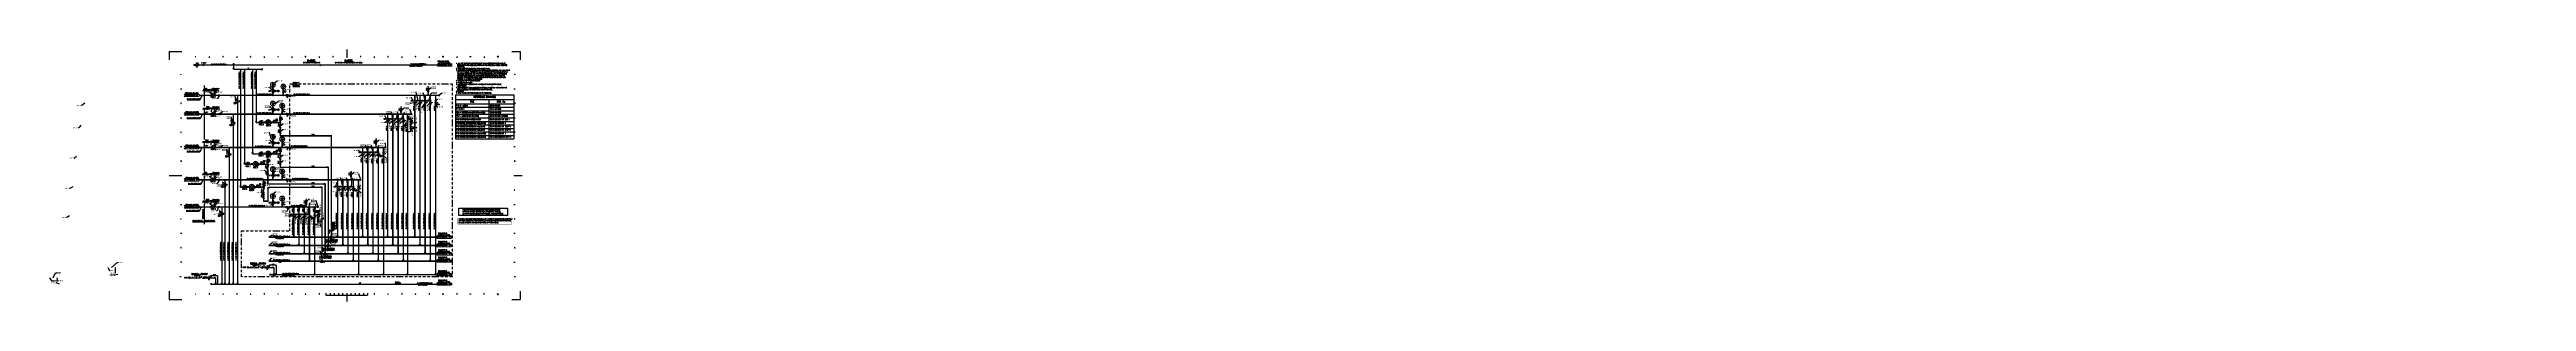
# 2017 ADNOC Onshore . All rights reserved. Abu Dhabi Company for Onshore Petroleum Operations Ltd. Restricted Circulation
# Model space of a CAD drawing. Header units: millimetres. Extents: x -287 to 5653, y -5 to 599.
import ezdxf
from ezdxf.enums import TextEntityAlignment as Align

# ---------------------------------------------------------------- set-up
doc = ezdxf.new("R2010")
doc.units = ezdxf.units.MM
doc.header["$LTSCALE"] = 6
doc.linetypes.add('SKIDX2', pattern=[1.75, 1, -0.25, 0, -0.25, 0, -0.25])
doc.layers.get('0').update_dxf_attribs({"linetype": 'CONTINUOUS'})
for name, color, linetype in [('BORDER2', 7, 'CONTINUOUS'), ('DIM_TAG', 5, 'CONTINUOUS'), ('GRID', 7, 'CONTINUOUS'), ('INST', 152, 'CONTINUOUS'), ('MAJOR', 42, 'CONTINUOUS'), ('MINOR', 152, 'CONTINUOUS'), ('PID', 82, 'CONTINUOUS'), ('SKID', 6, 'SKIDX2'), ('TEXT', 42, 'CONTINUOUS'), ('TEXT_TAG', 10, 'CONTINUOUS')]:
    doc.layers.add(name, color=color, linetype=linetype)
doc.layers.add('HIGHLITED LINE', color=2, linetype='CONTINUOUS', transparency=0.6)
doc.styles.add('ROMANC', font='ROMANC.shx', dxfattribs={"width": 0.8, "height": 5})
doc.styles.add('ROMANS', font='ROMANS', dxfattribs={"width": 0.8, "height": 2.5})
doc.styles.get("Standard").update_dxf_attribs({"font": 'txt.shx', "width": 0.8})
doc.styles.add('TAG', font='arial.ttf', dxfattribs={"width": 0.8})
doc.styles.add('TXT', font='txt.shx')
doc.linetypes.add('FENCE', pattern='A,2,[131,ADCO.SHX,S=0.25,R=0,X=0.125,Y=-0.125],-0.5', length=2.5)
doc.dimstyles.get("Standard").update_dxf_attribs({"dimscale": 15, "dimtxt": 0.18, "dimasz": 0.18, "dimexe": 0.18, "dimexo": 0.0625, "dimgap": 0.09, "dimtad": 0, "dimtih": 1, "dimtoh": 1, "dimdec": 4, "dimzin": 0, "dimdsep": 46, "dimtxsty": 'Standard', "dimcen": 0.09, "dimadec": 0, "dimazin": 0, "dimtfac": 1, "dimtdec": 4, "dimtofl": 0, "dimtmove": 0, "dimatfit": 3, "dimfxl": 1, "dimtolj": 1, "dimtzin": 0, "dimarcsym": 0})
pattern_1 = [(0, (18.355, 11.805), (0, 3.125), [])]
pattern_2 = [(0, (22.7613, 11.805), (0, 3.125), [])]
pattern_3 = [(0, (18.355, 15.47), (0, 3.125), [])]
pattern_4 = [(0, (21.6977, 11.805), (0, 3.125), [])]
pattern_5 = [(0, (21.0576, 11.805), (0, 3.125), [])]

# ---------------------------------------------------------------- blocks, each defined once
blk = doc.blocks.new('AD_ROTAMETER TYPE FLOW METER', base_point=(0.04, 0))
at = {"layer": 'PID'}
for p, q in [((-0.32, 0.08), (-0.32, -0.08)), ((-0.28, 0.08), (-0.28, -0.08)), ((-0.2, 0), (-0.28, 0)), ((0.2, 0.18), (0.4, 0)), ((0.4, 0), (0.2, -0.18)), ((0.48, 0), (0.4, 0)), ((0.48, 0.08), (0.48, -0.08)), ((0.52, -0.08), (0.52, 0.08))]:
    blk.add_line(p, q, dxfattribs=at)
blk.add_circle((0.04, 0), 0.24, dxfattribs=at)
blk = doc.blocks.new('AD_DISC SINGLE-FUNC FIELD MOUNTE')
at = {"layer": 'INST', "lineweight": 13}
blk.add_circle((0, 0), 0.24, dxfattribs=at)
blk = doc.blocks.new('AD_BALL VALVE')
at = {"layer": 'PID', "lineweight": 13}
for p, q in [((-0.16, 0.08), (-0.16, -0.08)), ((0.16, -0.08), (-0.16, 0.08)), ((-0.16, -0.08), (0.16, 0.08)), ((0.16, 0.08), (0.16, -0.08))]:
    blk.add_line(p, q, dxfattribs=at)
blk.add_circle((0, 0), 0.0625, dxfattribs=at)
blk = doc.blocks.new('AD_FLANGE WITH IMPLIED GASKET')
at = {"layer": 'PID', "lineweight": 13}
for p, q in [((0, 0), (-0.04, 0)), ((0, -0.08), (0, 0.08))]:
    blk.add_line(p, q, dxfattribs=at)
blk = doc.blocks.new('AD_WAFER CHECK VALVE')
at = {"layer": 'PID'}
for p, q in [((-0.16, -0.08), (-0.16, 0.08)), ((-0.16, 0.08), (0.16, 0)), ((0.16, 0.08), (0.16, -0.08)), ((0.16, 0), (-0.16, -0.08))]:
    blk.add_line(p, q, dxfattribs=at)
blk = doc.blocks.new('FLANGE BLIND WITHOUT TAP', base_point=(0.012, 0))
at = {"layer": 'PID'}
blk.add_line((0.025, -0.075), (0.025, 0.075), dxfattribs=at)
blk = doc.blocks.new('FLANGE BLIND', base_point=(0.012, 0))
at = {"layer": 'PID', "lineweight": 13}
blk.add_line((0.025, -0.075), (0.025, 0.075), dxfattribs=at)
blk = doc.blocks.new('AD_BLANK CLOSED SPECTACLE')
at = {"layer": 'PID'}
blk.add_line((0, -0.075), (0, 0.15), dxfattribs=at)
for centre, radius in [((0, 0.3), 0.05), ((0, 0.2), 0.05), ((0, 0.2), 0.0333), ((0, 0.2), 0.0167)]:
    blk.add_circle(centre, radius, dxfattribs=at)
blk = doc.blocks.new('FLANGE')
at = {"layer": 'PID'}
for p, q in [((0, 0), (-0.05, 0)), ((0, -0.075), (0, 0.075))]:
    blk.add_line(p, q, dxfattribs=at)
blk = doc.blocks.new('AD_BLANK OPEN SPECTACLE')
at = {"layer": 'PID'}
blk.add_line((0, -0.075), (0, 0.15), dxfattribs=at)
for centre, radius in [((0, 0.3), 0.05), ((0, 0.2), 0.05), ((0, 0.3), 0.0333), ((0, 0.3), 0.0167)]:
    blk.add_circle(centre, radius, dxfattribs=at)
blk = doc.blocks.new('AD_INSULATING FLANGE', base_point=(0.16, 0))
at = {"layer": 'PID'}
for points in [[(0.24, 0.08), (0.2, 0.05), (0.22, 0.05), (0.22, 0.04)], [(0.2, 0.05), (0.22, 0.05), (0.22, 0.04), (0.24, 0.08)]]:
    blk.add_hatch(color=256, dxfattribs=at).paths.add_polyline_path(points, flags=0)
for p, q in [((0.12, -0.08), (0.24, 0.08)), ((0.16, 0.08), (0.16, -0.08)), ((0.24, 0.08), (0.2, 0.05)), ((0.2, 0.08), (0.2, -0.08)), ((0.2, 0.05), (0.22, 0.05)), ((0.22, 0.04), (0.24, 0.08)), ((0.22, 0.05), (0.22, 0.04))]:
    blk.add_line(p, q, dxfattribs=at)
for points in [[(0.24, 0.08), (0.2, 0.05), (0.22, 0.05), (0.22, 0.04)], [(0.2, 0.05), (0.22, 0.05), (0.22, 0.04), (0.24, 0.08)]]:
    blk.add_lwpolyline(points, close=True, dxfattribs=at)
blk = doc.blocks.new('AD_GLOBE VALVE')
at = {"layer": 'PID'}
for p, q in [((-0.03, 0.02), (-0.16, 0.08)), ((-0.16, 0.08), (-0.16, -0.08)), ((0.03, 0.02), (0.16, 0.08)), ((0.16, 0.08), (0.16, -0.08)), ((-0.16, -0.08), (-0.03, -0.02)), ((0.16, -0.08), (0.03, -0.02))]:
    blk.add_line(p, q, dxfattribs=at)
for radius in [0.0375, 0.0255, 0.0135]:
    blk.add_circle((0, 0), radius, dxfattribs=at)
blk = doc.blocks.new('CONCENTRIC')
at = {"layer": 'PID', "lineweight": 13}
for p, q in [((-0.08, -0.08), (-0.08, 0.08)), ((-0.08, 0.08), (0.08, 0.04)), ((0.08, 0.04), (0.08, -0.04)), ((0.08, -0.04), (-0.08, -0.08))]:
    blk.add_line(p, q, dxfattribs=at)
blk = doc.blocks.new('HOSE CONNECTION', base_point=(-0.062, 0))
at = {"layer": 'PID'}
for p, q in [((-0.05, 0.075), (-0.125, 0.075)), ((-0.05, -0.075), (-0.05, 0.075)), ((-0.05, 0), (0, 0)), ((-0.125, -0.075), (-0.05, -0.075))]:
    blk.add_line(p, q, dxfattribs=at)
blk = doc.blocks.new('AD_CHECK VALVE')
at = {"layer": 'PID', "lineweight": 13}
for p, q in [((-0.16, 0.08), (0.16, -0.08)), ((-0.16, -0.08), (-0.16, 0.08)), ((0.16, -0.08), (0.16, 0.08)), ((0.05, -0.05), (0.07, -0.01)), ((0.05, -0.05), (0.08, -0.04)), ((0.11, -0.05), (0.05, -0.05)), ((0.08, -0.04), (0.07, -0.01)), ((0.07, -0.01), (0.11, -0.05))]:
    blk.add_line(p, q, dxfattribs=at)
for centre, start, end in [((0, -0.43), 66.7993, 81.7792), ((0.34, 0.26), 225.0907, 240.0706)]:
    blk.add_arc(centre, 0.387, start, end, dxfattribs=at)
blk = doc.blocks.new('AD_DBB VLAVE')
at = {"layer": 'PID'}
for p, q in [((-0.08, 0.16), (0.08, 0.16)), ((-0.08, 0.14), (0.08, 0.14)), ((-0.08, 0.14), (0.08, -0.14)), ((-0.08, -0.14), (0.08, 0.14)), ((-0.08, -0.14), (-0.08, 0.14)), ((0.08, -0.14), (0.08, 0.14)), ((0.2, -0.08), (0.2, 0.08)), ((0.54, -0.08), (0.22, 0.08)), ((0.22, -0.08), (0.54, 0.08)), ((0.22, -0.08), (0.22, 0.08)), ((0.54, -0.08), (0.54, 0.08)), ((0.56, -0.08), (0.56, 0.08)), ((-0.08, -0.14), (0.08, -0.14)), ((-0.08, -0.16), (0.08, -0.16)), ((0.08, 0), (0.2, 0))]:
    blk.add_line(p, q, dxfattribs=at)
blk = doc.blocks.new('AD_OFF-DRAWING', base_point=(-1.08, -0.04))
at = {"layer": 'PID', "lineweight": 13}
for p, q in [((-1.8, 0.08), (-0.44, 0.08)), ((-1.8, 0.08), (-1.68, -0.04)), ((-0.44, 0.08), (-0.32, -0.04)), ((-1.8, -0.16), (-1.68, -0.04)), ((-1.8, -0.16), (-0.44, -0.16)), ((-0.44, -0.16), (-0.32, -0.04))]:
    blk.add_line(p, q, dxfattribs=at)
blk = doc.blocks.new('*T19')
at = {"layer": 'BORDER2', "color": 0, "lineweight": -2}
for p, q in [((0, 0), (140, 0)), ((0, 0), (0, -105.8)), ((140, 0), (140, -105.8)), ((0, -11.7), (140, -11.7)), ((0, -22), (140, -22)), ((0, -30.3), (140, -30.3)), ((0, -38.7), (140, -38.7)), ((0, -47), (140, -47)), ((0, -55.8), (140, -55.8)), ((80.4, -11.7), (80.4, -105.8)), ((0, -64.1), (140, -64.1)), ((0, -72.5), (140, -72.5)), ((0, -80.8), (140, -80.8)), ((0, -89.1), (140, -89.1)), ((0, -97.5), (140, -97.5)), ((0, -105.8), (140, -105.8))]:
    blk.add_line(p, q, dxfattribs=at)
at = {"layer": 'BORDER2', "color": 0}
for s, insert, char_height, width, attachment_point, style in [('P & ID - LEGEND', (2.5, -26.2), 2.5, 75.409, 4, 'ROMANS'), ('P F DIAGRAM', (2.5, -34.5), 2.5, 75.409, 4, 'ROMANS'), ('P&ID - CORROSION INHIBITOR FOR MANIFOLD', (2.5, -42.8), 2.5, 75.409, 4, 'ROMANS'), ('P&ID - LEGEND SHEET (5 SHEETS)', (2.5, -51.4), 2.5, 75.409, 4, 'ROMANS'), ('P & ID-GATHERING MANIFOLD M-0101', (2.5, -60), 2.5, 75.409, 4, 'ROMANS'), ('{\\H0.875x;\\C256;TITLE}', (40.2, -16.8), 4, 75.409, 5, 'ROMANC'), ('{\\C256;REFERENCE DRAWINGS}', (70, -5.8), 4, 135, 5, 'ROMANC'), ('30-99-08-001', (82.9, -26.2), 2.5, 54.591, 4, 'ROMANS'), ('30-99-08-0601 (P12325)', (82.9, -51.4), 2.5, 54.591, 4, 'ROMANS'), ('12-01-08-0002', (82.9, -34.5), 2.5, 54.591, 4, 'ROMANS'), ('12-01-08-0202', (82.9, -42.8), 2.5, 54.591, 4, 'ROMANS'), ('12-01-08-0101 SHT. 2 OF 4', (82.9, -60), 2.5, 54.591, 4, 'ROMANS'), ('{\\C256;DRG. No.}', (110.2, -16.8), 4, 54.591, 5, 'ROMANC'), ('P & ID SINGLE COMPLETION OIL WELL BU-109', (2.5, -68.3), 2.5, 75.409, 4, 'ROMANS'), ('P & ID SINGLE COMPLETION OIL WELL BU-65', (2.5, -76.6), 2.5, 75.409, 4, 'ROMANS'), ('P & ID SINGLE COMPLETION OIL WELL BU-81', (2.5, -85), 2.5, 75.409, 4, 'ROMANS'), ('P & ID SINGLE COMPLETION OIL WELL BU-288', (2.5, -93.3), 2.5, 75.409, 4, 'ROMANS'), ('P & ID SINGLE COMPLETION OIL WELL BU-542', (2.5, -101.6), 2.5, 75.409, 4, 'ROMANS'), ('12-71-08-0113 SHT. 1', (82.9, -68.3), 2.5, 54.591, 4, 'ROMANS'), ('12-71-08-0101 SHT. 19 OF 71', (82.9, -76.6), 2.5, 54.591, 4, 'ROMANS'), ('12-71-08-0101 SHT. 24 OF 71', (82.9, -85), 2.5, 54.591, 4, 'ROMANS'), ('12-71-08-0272 SHT. 1', (82.9, -93.3), 2.5, 54.591, 4, 'ROMANS'), ('12-71-08-01226 SHT. 6 OF 14', (82.9, -101.6), 2.5, 54.591, 4, 'ROMANS')]:
    blk.add_mtext(s, dxfattribs=dict(at, insert=insert, char_height=char_height, width=width, attachment_point=attachment_point, style=style))
blk = doc.blocks.new('A$C30e92614')
at = {"layer": 'GRID'}
for p, q in [((425.5, 599), (425.5, 579)), ((0, 594), (0, 574)), ((0, 594), (30, 594)), ((95.9167, 582.5), (95.9167, 579)), ((161.833, 582.5), (161.833, 579)), ((227.75, 582.5), (227.75, 579)), ((293.667, 582.5), (293.667, 579)), ((359.583, 582.5), (359.583, 579)), ((491.417, 582.5), (491.417, 579)), ((557.333, 582.5), (557.333, 579)), ((623.25, 582.5), (623.25, 579)), ((689.167, 582.5), (689.167, 579)), ((755.083, 582.5), (755.083, 579)), ((821, 594), (841, 594)), ((841, 594), (841, 574)), ((26.5, 504.75), (30, 504.75)), ((826, 504.75), (829.5, 504.75)), ((26.5, 435.5), (30, 435.5)), ((826, 435.5), (829.5, 435.5)), ((26.5, 366.25), (30, 366.25)), ((826, 366.25), (829.5, 366.25)), ((0, 297), (30, 297)), ((826, 297), (846, 297)), ((26.5, 227.75), (30, 227.75)), ((826, 227.75), (829.5, 227.75)), ((26.5, 158.5), (30, 158.5)), ((826, 158.5), (829.5, 158.5)), ((30, 89.25), (26.5, 89.25)), ((826, 89.25), (829.5, 89.25)), ((0, 20), (0, 0)), ((0, 0), (30, 0)), ((95.9167, 15), (95.9167, 11.5)), ((161.833, 15), (161.833, 11.5)), ((227.75, 15), (227.75, 11.5)), ((293.667, 15), (293.667, 11.5)), ((359.583, 15), (359.583, 11.5)), ((375.5, 15), (375.5, 10)), ((375.5, 10), (475.5, 10)), ((385.5, 15), (385.5, 10)), ((395.5, 15), (395.5, 10)), ((405.5, 15), (405.5, 10)), ((415.5, 15), (415.5, 10)), ((425.5, 15), (425.5, -5)), ((435.5, 15), (435.5, 10)), ((445.5, 15), (445.5, 10)), ((455.5, 15), (455.5, 10)), ((465.5, 15), (465.5, 10)), ((475.5, 15), (475.5, 10)), ((491.417, 15), (491.417, 11.5)), ((557.333, 15), (557.333, 11.5)), ((623.25, 15), (623.25, 11.5)), ((689.167, 15), (689.167, 11.5)), ((755.083, 11.5), (755.083, 15)), ((821, 0), (841, 0)), ((841, 20), (841, 0))]:
    blk.add_line(p, q, dxfattribs=at)
for s, height, style, p in [('A', 2.2, 'TXT', (27.00714, 538.125)), ('1', 2.2, 'TXT', (61.96564, 580.75)), ('2', 2.2, 'TXT', (127.8821, 580.75)), ('3', 2.2, 'TXT', (193.7991, 580.75)), ('4', 2.2, 'TXT', (259.7151, 580.75)), ('5', 2.2, 'TXT', (325.6321, 580.75)), ('6', 2.2, 'TXT', (391.5491, 580.75)), ('7', 2.2, 'TXT', (457.4651, 580.75)), ('8', 2.2, 'TXT', (523.3821, 580.75)), ('9', 2.2, 'TXT', (589.2991, 580.75)), ('10', 2.2, 'TXT', (653.9651, 580.75)), ('11', 2.2, 'TXT', (719.8821, 580.75)), ('12', 2.2, 'TXT', (785.7991, 580.75)), ('A', 2.5, 'ROMANS', (827.5071, 538.125)), ('B', 2.2, 'TXT', (27.00714, 468.875)), ('B', 2.5, 'ROMANS', (827.5071, 468.875)), ('C', 2.2, 'TXT', (27.00714, 399.625)), ('C', 2.2, 'TXT', (827.5071, 399.625)), ('D', 2.5, 'ROMANS', (27.00714, 330.375)), ('D', 2.2, 'TXT', (827.5071, 330.375)), ('E', 2.2, 'TXT', (27.00714, 261.125)), ('E', 2.2, 'TXT', (827.2071, 261.125)), ('F', 2.2, 'TXT', (27.00714, 191.875)), ('F', 2.2, 'TXT', (827.5071, 191.875)), ('G', 2.2, 'TXT', (27.00714, 122.625)), ('G', 2.2, 'TXT', (827.5071, 122.625)), ('1', 2.2, 'TXT', (61.96564, 11.35)), ('2', 2.2, 'TXT', (127.8821, 11.35)), ('3', 2.2, 'TXT', (193.7991, 11.35)), ('4', 2.2, 'TXT', (259.7151, 11.35)), ('5', 2.2, 'TXT', (325.6321, 11.35)), ('8', 2.2, 'TXT', (523.3821, 11.35)), ('9', 2.2, 'TXT', (589.2991, 11.35)), ('10', 2.2, 'TXT', (653.9651, 11.35)), ('11', 2.2, 'TXT', (719.8821, 11.35)), ('12', 2.2, 'TXT', (785.7991, 11.05)), ('H', 2.2, 'TXT', (827.5071, 53.375))]:
    blk.add_text(s, height=height, dxfattribs=dict(at, style=style)).set_placement(p)
at = {"layer": 'GRID', "style": 'TXT'}
blk.add_text('H', height=2.2, dxfattribs=at).set_placement((27.00714, 54.375), align=Align.MIDDLE)

msp = doc.modelspace()

# ---------------------------------------------------------------- hatches: boundary and pattern name
at = {"layer": 'PID', "linetype": 'Continuous', "lineweight": 0}
for points in [[(154, 551.8), (154.7, 554.9), (153.2, 554.9)], [(360.2, 561.8), (363.3, 561), (363.3, 562.6)], [(208.4, 424.3), (209.1, 427.4), (207.6, 427.4)], [(265.9, 424.3), (262.7, 425.1), (262.7, 423.5)], [(388.4, 392.4), (385.2, 393.2), (385.2, 391.6)], [(180.2, 324.3), (181, 327.4), (179.4, 327.4)], [(199.6, 349.3), (200.4, 352.4), (198.8, 352.4)], [(235.9, 324.3), (232.7, 325.1), (232.7, 323.5)], [(265.9, 349.3), (262.7, 350.1), (262.7, 348.5)], [(380.9, 316.8), (377.7, 317.6), (377.7, 316)], [(170.9, 269.3), (171.6, 272.4), (170.1, 272.4)], [(225.9, 269.3), (222.7, 270.1), (222.7, 268.5)], [(235.9, 276.8), (236.6, 279.9), (235.1, 279.9)], [(237.1, 268.7), (236.3, 265.6), (237.9, 265.6)], [(365.9, 268.7), (362.7, 269.4), (362.7, 267.9)], [(373.4, 276.8), (370.2, 277.6), (370.2, 276)], [(298.4, 149.3), (299.1, 152.4), (297.6, 152.4)], [(310.9, 129.3), (311.6, 132.4), (310.1, 132.4)], [(380.9, 129.3), (381.6, 132.4), (380.1, 132.4)], [(388.4, 149.3), (389.1, 152.4), (387.6, 152.4)], [(403.4, 149.3), (404.1, 152.4), (402.6, 152.4)], [(415.9, 129.3), (416.6, 132.4), (415.1, 132.4)], [(463.4, 149.3), (464.1, 152.4), (462.6, 152.4)], [(475.9, 129.3), (476.6, 132.4), (475.1, 132.4)], [(523.4, 149.3), (524.1, 152.4), (522.6, 152.4)], [(535.9, 129.3), (536.6, 132.4), (535.1, 132.4)], [(588.4, 149.3), (589.1, 152.4), (587.6, 152.4)], [(600.9, 129.3), (601.6, 132.4), (600.1, 132.4)], [(250.9, 76.8), (247.7, 77.6), (247.7, 76)], [(250.9, 59.3), (251.6, 62.4), (250.1, 62.4)], [(323.4, 109.3), (324.1, 112.4), (322.6, 112.4)], [(335.9, 91.8), (336.6, 94.9), (335.1, 94.9)], [(348.4, 59.3), (349.1, 62.4), (347.6, 62.4)], [(365.9, 91.8), (366.6, 94.9), (365.1, 94.9)], [(373.4, 109.3), (374.1, 112.4), (372.6, 112.4)], [(428.4, 109.3), (429.1, 112.4), (427.6, 112.4)], [(440.9, 91.8), (441.6, 94.9), (440.1, 94.9)], [(453.4, 59.3), (454.1, 62.4), (452.6, 62.4)], [(488.4, 109.3), (489.1, 112.4), (487.6, 112.4)], [(500.9, 91.8), (501.6, 94.9), (500.1, 94.9)], [(513.4, 59.3), (514.1, 62.4), (512.6, 62.4)], [(548.4, 109.3), (549.1, 112.4), (547.6, 112.4)], [(560.9, 91.8), (561.6, 94.9), (560.1, 94.9)], [(570.9, 59.3), (571.6, 62.4), (570.1, 62.4)], [(613.4, 109.3), (614.1, 112.4), (612.6, 112.4)], [(625.9, 91.8), (626.6, 94.9), (625.1, 94.9)], [(638.4, 59.3), (639.1, 62.4), (637.6, 62.4)], [(110.9, 51.8), (107.7, 52.6), (107.7, 51)], [(110.9, 36.8), (111.6, 39.9), (110.1, 39.9)], [(125.9, 36.8), (126.6, 39.9), (125.1, 39.9)], [(133.4, 36.8), (134.1, 39.9), (132.6, 39.9)], [(143.4, 36.8), (144.1, 39.9), (142.6, 39.9)], [(153.4, 36.8), (154.1, 39.9), (152.6, 39.9)], [(163.4, 36.8), (164.1, 39.9), (162.6, 39.9)]]:
    msp.add_hatch(color=256, dxfattribs=at).paths.add_polyline_path(points)
at = {"layer": 'TEXT'}
for points in [[(99.6, 503.1), (97, 502.5), (97.8, 503.1), (97, 503.7)], [(99.6, 503.1), (102.2, 502.5), (101.4, 503.1), (102.2, 503.7)], [(98, 458.2), (100.6, 458.8), (98, 459.4), (98.8, 458.8)], [(100.6, 458.8), (103.2, 458.2), (102.4, 458.8), (103.2, 459.4)], [(99.6, 378.8), (97, 378.2), (97.8, 378.8), (97, 379.4)], [(99.6, 378.8), (102.2, 378.2), (101.4, 378.8), (102.2, 379.4)], [(97, 300.7), (99.6, 301.3), (97, 301.9), (97.8, 301.3)], [(99.6, 301.3), (102.2, 300.7), (101.4, 301.3), (102.2, 301.9)], [(83.4, 186.2), (80.8, 185.6), (81.6, 186.2), (80.8, 186.8)], [(83.4, 186.2), (86, 185.6), (85.2, 186.2), (86, 186.8)], [(99.6, 236.3), (97, 235.7), (97.8, 236.3), (97, 236.9)], [(99.6, 236.3), (102.2, 235.7), (101.4, 236.3), (102.2, 236.9)], [(390.8, 184.8), (393.4, 184.2), (390.8, 183.6), (391.6, 184.2)], [(396, 184.8), (393.4, 184.2), (396, 183.6), (395.2, 184.2)], [(394.8, 119.9), (395.4, 122.5), (394.8, 121.7), (394.2, 122.5)], [(395.4, 117.3), (394.8, 119.9), (394.2, 117.3), (394.8, 118.1)], [(402.1, 140.6), (401.5, 143.2), (402.1, 142.4), (402.7, 143.2)], [(402.1, 140.6), (401.5, 138), (402.1, 138.8), (402.7, 138)], [(70.1, 59.9), (72.7, 59.3), (70.1, 58.7), (70.9, 59.3)], [(75.3, 59.9), (72.7, 59.3), (75.3, 58.7), (74.5, 59.3)], [(210.1, 84.9), (212.7, 84.3), (210.1, 83.7), (210.9, 84.3)], [(215.3, 84.9), (212.7, 84.3), (215.3, 83.7), (214.5, 84.3)], [(242.2, 82.4), (239.6, 81.8), (242.2, 81.2), (241.4, 81.8)], [(255.3, 61.9), (255.9, 59.3), (256.5, 61.9), (255.9, 61.1)], [(387.3, 101.2), (387.9, 103.8), (387.3, 103), (386.7, 103.8)], [(387.9, 98.6), (387.3, 101.2), (386.7, 98.6), (387.3, 99.4)], [(102.2, 57.4), (99.6, 56.8), (102.2, 56.2), (101.4, 56.8)], [(115.3, 39.4), (115.9, 36.8), (116.5, 39.4), (115.9, 38.6)], [(554.8, 38.7), (551.9, 39.7), (551.9, 38.7), (551.9, 37.7)]]:
    msp.add_hatch(color=256, dxfattribs=at).paths.add_polyline_path(points)
h = msp.add_hatch(dxfattribs=at)
h.set_pattern_fill('LINE', color=256, scale=25, style=0)
h.set_pattern_definition(pattern_1)
h.paths.add_polyline_path([(100.6, 458.8), (98, 458.2), (98.8, 458.8), (98, 459.4)])
h = msp.add_hatch(dxfattribs=at)
h.set_pattern_fill('LINE', color=256, scale=25, style=0)
h.set_pattern_definition(pattern_1)
h.paths.add_polyline_path([(100.6, 458.8), (103.2, 458.2), (102.4, 458.8), (103.2, 459.4)])
h = msp.add_hatch(dxfattribs=at)
h.set_pattern_fill('LINE', color=256, scale=25, style=0)
h.set_pattern_definition(pattern_1)
h.paths.add_polyline_path([(99.6, 236.3), (97, 235.7), (97.8, 236.3), (97, 236.9)])
h = msp.add_hatch(dxfattribs=at)
h.set_pattern_fill('LINE', color=256, scale=25, style=0)
h.set_pattern_definition(pattern_1)
h.paths.add_polyline_path([(99.6, 236.3), (102.2, 235.7), (101.4, 236.3), (102.2, 236.9)])
h = msp.add_hatch(dxfattribs=at)
h.set_pattern_fill('LINE', color=256, scale=25, style=0)
h.set_pattern_definition(pattern_3)
h.paths.add_polyline_path([(393.4, 184.2), (390.8, 184.8), (391.6, 184.2), (390.8, 183.6)])
h = msp.add_hatch(dxfattribs=at)
h.set_pattern_fill('LINE', color=256, scale=25, style=0)
h.set_pattern_definition(pattern_3)
h.paths.add_polyline_path([(396, 184.8), (393.4, 184.2), (396, 183.6), (395.2, 184.2)])
h = msp.add_hatch(dxfattribs=at)
h.set_pattern_fill('LINE', color=256, scale=25, style=0)
h.set_pattern_definition(pattern_4)
h.paths.add_polyline_path([(394.8, 119.9), (395.4, 122.5), (394.8, 121.7), (394.2, 122.5)])
h = msp.add_hatch(dxfattribs=at)
h.set_pattern_fill('LINE', color=256, scale=25, style=0)
h.set_pattern_definition(pattern_4)
h.paths.add_polyline_path([(395.4, 117.3), (394.8, 119.9), (394.2, 117.3), (394.8, 118.1)])
h = msp.add_hatch(dxfattribs=at)
h.set_pattern_fill('LINE', color=256, scale=25, style=0)
h.set_pattern_definition(pattern_2)
h.paths.add_polyline_path([(402.1, 140.6), (401.5, 143.2), (402.1, 142.4), (402.7, 143.2)])
h = msp.add_hatch(dxfattribs=at)
h.set_pattern_fill('LINE', color=256, scale=25, style=0)
h.set_pattern_definition(pattern_2)
h.paths.add_polyline_path([(402.1, 140.6), (401.5, 138), (402.1, 138.8), (402.7, 138)])
h = msp.add_hatch(dxfattribs=at)
h.set_pattern_fill('LINE', color=256, scale=25, style=0)
h.set_pattern_definition(pattern_1)
h.paths.add_polyline_path([(255.3, 61.9), (255.9, 59.3), (256.5, 61.9), (255.9, 61.1)])
h = msp.add_hatch(dxfattribs=at)
h.set_pattern_fill('LINE', color=256, scale=25, style=0)
h.set_pattern_definition(pattern_5)
h.paths.add_polyline_path([(387.3, 101.2), (387.9, 103.8), (387.3, 103), (386.7, 103.8)])
h = msp.add_hatch(dxfattribs=at)
h.set_pattern_fill('LINE', color=256, scale=25, style=0)
h.set_pattern_definition(pattern_5)
h.paths.add_polyline_path([(387.9, 98.6), (387.3, 101.2), (386.7, 98.6), (387.3, 99.4)])

# ---------------------------------------------------------------- linework, layer by layer
at = {"layer": 'BORDER2', "const_width": 0.5}
msp.add_lwpolyline([(691.8, 195.9), (820.4, 195.9), (820.4, 180.4), (691.8, 180.4)], close=True, dxfattribs=at)
at = {"layer": 'BORDER2'}
msp.add_lwpolyline([(694, 218.9), (810.6, 218.9), (810.6, 201), (694, 201)], close=True, dxfattribs=at)
at = {"layer": 'DIM_TAG', "const_width": 0.17}
for points in [[(83.4, 494.5), (83.4, 498.5), (94.9, 498.5), (94.9, 494.5)], [(102.9, 479.5), (102.9, 483.5), (114.4, 483.5), (114.4, 479.5)], [(114.5, 494.5), (114.5, 498.5), (126, 498.5), (126, 494.5)], [(145.6, 483.7), (145.6, 487.7), (157.1, 487.7), (157.1, 483.7)], [(228.7, 505.7), (228.7, 509.7), (240.2, 509.7), (240.2, 505.7)], [(259.8, 521.9), (259.8, 525.9), (271.3, 525.9), (271.3, 521.9)], [(261.7, 472.9), (261.7, 476.9), (273.2, 476.9), (273.2, 472.9)], [(280.3, 501.1), (280.3, 505.1), (291.8, 505.1), (291.8, 501.1)], [(292.3, 484.2), (292.3, 488.2), (303.8, 488.2), (303.8, 484.2)], [(567.9, 481.4), (567.9, 485.4), (579.4, 485.4), (579.4, 481.4)], [(579.5, 494.8), (579.5, 498.8), (591, 498.8), (591, 494.8)], [(597, 492.5), (597, 496.5), (608.5, 496.5), (608.5, 492.5)], [(628.2, 505.6), (628.2, 509.6), (639.7, 509.6), (639.7, 505.6)], [(629.2, 492.8), (629.2, 496.8), (640.7, 496.8), (640.7, 492.8)], [(643.7, 478.2), (643.7, 482.2), (655.2, 482.2), (655.2, 478.2)], [(653.8, 492.2), (653.8, 496.2), (665.3, 496.2), (665.3, 492.2)], [(-222.2, 462.6), (-222.2, 466.6), (-210.7, 466.6), (-210.7, 462.6)], [(111.8, 437), (111.8, 441), (123.3, 441), (123.3, 437)], [(114.5, 449.8), (114.5, 453.8), (126, 453.8), (126, 449.8)], [(127.7, 448.2), (127.7, 452.2), (139.2, 452.2), (139.2, 448.2)], [(136.4, 433.7), (136.4, 437.7), (147.9, 437.7), (147.9, 433.7)], [(228.7, 460), (228.7, 464), (240.2, 464), (240.2, 460)], [(273.2, 419), (273.2, 423), (284.7, 423), (284.7, 419)], [(277.4, 454.1), (277.4, 458.1), (288.9, 458.1), (288.9, 454.1)], [(292.3, 439.2), (292.3, 443.2), (303.8, 443.2), (303.8, 439.2)], [(504.9, 437.1), (504.9, 441.1), (516.4, 441.1), (516.4, 437.1)], [(505, 422), (505, 426), (516.5, 426), (516.5, 422)], [(519.9, 446.5), (519.9, 450.5), (531.4, 450.5), (531.4, 446.5)], [(529.8, 409.2), (525.8, 409.2), (525.8, 420.7), (529.8, 420.7)], [(535.4, 446.6), (535.4, 450.6), (546.9, 450.6), (546.9, 446.6)], [(542.4, 408.6), (538.4, 408.6), (538.4, 420.1), (542.4, 420.1)], [(555, 409.5), (551, 409.5), (551, 421), (555, 421)], [(563.2, 456.8), (563.2, 460.8), (574.7, 460.8), (574.7, 456.8)], [(564.6, 447), (564.6, 451), (576.1, 451), (576.1, 447)], [(564.9, 452.2), (564.9, 456.2), (576.4, 456.2), (576.4, 452.2)], [(565.7, 467.3), (565.7, 471.3), (577.2, 471.3), (577.2, 467.3)], [(575.8, 437.4), (575.8, 441.4), (587.3, 441.4), (587.3, 437.4)], [(594.7, 453.2), (590.7, 453.2), (590.7, 464.7), (594.7, 464.7)], [(594.7, 425), (590.7, 425), (590.7, 436.5), (594.7, 436.5)], [(607.6, 446.8), (603.6, 446.8), (603.6, 458.3), (607.6, 458.3)], [(620.5, 451.6), (616.5, 451.6), (616.5, 463.1), (620.5, 463.1)], [(643.6, 459.8), (643.6, 463.8), (655.1, 463.8), (655.1, 459.8)], [(-229.8, 409.2), (-229.8, 413.2), (-218.3, 413.2), (-218.3, 409.2)], [(112.3, 357.4), (112.3, 361.4), (123.8, 361.4), (123.8, 357.4)], [(113.4, 369.8), (113.4, 373.8), (124.9, 373.8), (124.9, 369.8)], [(126.1, 356.2), (126.1, 360.2), (137.6, 360.2), (137.6, 356.2)], [(128, 367.2), (128, 371.2), (139.5, 371.2), (139.5, 367.2)], [(227.5, 397.1), (227.5, 401.1), (239, 401.1), (239, 397.1)], [(228.9, 378.9), (228.9, 382.9), (240.4, 382.9), (240.4, 378.9)], [(273.2, 405.3), (273.2, 409.3), (284.7, 409.3), (284.7, 405.3)], [(277.4, 374.1), (277.4, 378.1), (288.9, 378.1), (288.9, 374.1)], [(292.3, 359.2), (292.3, 363.2), (303.8, 363.2), (303.8, 359.2)], [(440.6, 355), (440.6, 359), (452.1, 359), (452.1, 355)], [(458.4, 366.6), (458.4, 370.6), (469.9, 370.6), (469.9, 366.6)], [(473.2, 366.5), (473.2, 370.5), (484.7, 370.5), (484.7, 366.5)], [(502.3, 366.7), (502.3, 370.7), (513.8, 370.7), (513.8, 366.7)], [(503.2, 379.9), (503.2, 383.9), (514.7, 383.9), (514.7, 379.9)], [(505.8, 371.5), (505.8, 375.5), (517.3, 375.5), (517.3, 371.5)], [(520.8, 350.1), (516.8, 350.1), (516.8, 361.6), (520.8, 361.6)], [(565.8, 400.5), (561.8, 400.5), (561.8, 412), (565.8, 412)], [(584.2, 390.3), (580.2, 390.3), (580.2, 401.8), (584.2, 401.8)], [(594.9, 400.5), (590.9, 400.5), (590.9, 412), (594.9, 412)], [(-239.7, 336.3), (-239.7, 340.3), (-228.2, 340.3), (-228.2, 336.3)], [(216.7, 306.8), (216.7, 310.8), (228.2, 310.8), (228.2, 306.8)], [(239.3, 321.4), (239.3, 325.4), (250.8, 325.4), (250.8, 321.4)], [(253.2, 304.3), (253.2, 308.3), (264.7, 308.3), (264.7, 304.3)], [(256, 312.2), (256, 316.2), (267.5, 316.2), (267.5, 312.2)], [(273.2, 344), (273.2, 348), (284.7, 348), (284.7, 344)], [(273.2, 330.3), (273.2, 334.3), (284.7, 334.3), (284.7, 330.3)], [(277.4, 296.6), (277.4, 300.6), (288.9, 300.6), (288.9, 296.6)], [(442.2, 298.1), (442.2, 302.1), (453.7, 302.1), (453.7, 298.1)], [(443.2, 302.4), (443.2, 306.4), (454.7, 306.4), (454.7, 302.4)], [(443.5, 340.7), (443.5, 344.7), (455, 344.7), (455, 340.7)], [(470.3, 328.7), (466.3, 328.7), (466.3, 340.2), (470.3, 340.2)], [(482.8, 330.1), (478.8, 330.1), (478.8, 341.6), (482.8, 341.6)], [(494.9, 329.6), (490.9, 329.6), (491, 341.1), (495, 341.1)], [(520.9, 327.4), (516.9, 327.4), (516.9, 338.9), (520.9, 338.9)], [(-250.8, 263.9), (-250.8, 267.9), (-239.3, 267.9), (-239.3, 263.9)], [(84.4, 291.6), (84.4, 295.6), (95.9, 295.6), (95.9, 291.6)], [(102.2, 275.7), (102.2, 279.7), (113.7, 279.7), (113.7, 275.7)], [(113.6, 271.4), (113.6, 275.4), (125.1, 275.4), (125.1, 271.4)], [(114.5, 291.1), (114.5, 295.1), (126, 295.1), (126, 291.1)], [(209.6, 254), (209.6, 258), (221.1, 258), (221.1, 254)], [(230, 271), (230, 275), (241.5, 275), (241.5, 271)], [(255.7, 256.1), (255.7, 260.1), (267.2, 260.1), (267.2, 256.1)], [(292.3, 279.7), (292.3, 283.7), (303.8, 283.7), (303.8, 279.7)], [(335.7, 238.5), (335.7, 242.5), (347.2, 242.5), (347.2, 238.5)], [(339.6, 233.9), (339.6, 237.9), (351.1, 237.9), (351.1, 233.9)], [(389.5, 256.6), (389.5, 260.6), (401, 260.6), (401, 256.6)], [(389.6, 277.5), (389.6, 281.5), (401.1, 281.5), (401.1, 277.5)], [(399.1, 288.3), (399.1, 292.3), (410.6, 292.3), (410.6, 288.3)], [(410.1, 248.8), (406.1, 248.8), (406.1, 260.3), (410.1, 260.3)], [(413, 288.4), (413, 292.4), (424.5, 292.4), (424.5, 288.4)], [(422.6, 249.1), (418.6, 249.1), (418.6, 260.6), (422.6, 260.6)], [(435.8, 249.1), (431.8, 249.1), (431.8, 260.6), (435.8, 260.6)], [(439.6, 288.4), (439.6, 292.4), (451.1, 292.4), (451.1, 288.4)], [(460.5, 273.1), (456.5, 273.1), (456.5, 284.6), (460.5, 284.6)], [(461.2, 244), (457.2, 244), (457.2, 255.5), (461.2, 255.5)], [(-258.3, 194.5), (-258.3, 198.5), (-246.8, 198.5), (-246.8, 194.5)], [(85.5, 227.8), (85.5, 231.8), (97, 231.8), (97, 227.8)], [(101.9, 210), (101.9, 214), (113.4, 214), (113.4, 210)], [(106.1, 202), (106.1, 206), (117.6, 206), (117.6, 202)], [(115.7, 228), (115.7, 232), (127.2, 232), (127.2, 228)], [(230.9, 224.1), (230.9, 228.1), (242.4, 228.1), (242.4, 224.1)], [(269.4, 209), (269.4, 213), (280.9, 213), (280.9, 209)], [(276.6, 201.9), (276.6, 205.9), (288.1, 205.9), (288.1, 201.9)], [(276.6, 197.4), (276.6, 201.4), (288.1, 201.4), (288.1, 197.4)], [(277.4, 231.6), (277.4, 235.6), (288.9, 235.6), (288.9, 231.6)], [(304.7, 179.9), (300.7, 179.9), (300.7, 191.4), (304.7, 191.4)], [(317.7, 180.2), (313.7, 180.2), (313.7, 191.7), (317.7, 191.7)], [(314.7, 225.7), (314.7, 229.7), (326.2, 229.7), (326.2, 225.7)], [(329.7, 179.1), (325.7, 179.1), (325.7, 190.6), (329.7, 190.6)], [(330.2, 208.7), (326.2, 208.7), (326.2, 220.2), (330.2, 220.2)], [(337.8, 229.3), (337.8, 233.3), (349.3, 233.3), (349.3, 229.3)], [(337.8, 225.3), (337.8, 229.3), (349.3, 229.3), (349.3, 225.3)], [(342.3, 179.3), (338.3, 179.3), (338.3, 190.8), (342.3, 190.8)], [(363.6, 217), (359.6, 217), (359.6, 228.5), (363.6, 228.5)], [(371.8, 194.9), (367.8, 194.9), (367.8, 206.4), (371.8, 206.4)], [(247.4, 134), (247.4, 138), (258.9, 138), (258.9, 134)], [(247.8, 153.1), (247.8, 157.1), (259.3, 157.1), (259.3, 153.1)], [(350.4, 173.1), (350.4, 177.1), (361.9, 177.1), (361.9, 173.1)], [(354.2, 121.4), (354.2, 125.4), (365.7, 125.4), (365.7, 121.4)], [(387.5, 132.4), (387.5, 136.4), (399, 136.4), (399, 132.4)], [(390.6, 154), (390.6, 158), (402.1, 158), (402.1, 154)], [(-271.9, 61.3), (-271.9, 65.3), (-260.4, 65.3), (-260.4, 61.3)], [(-142.9, 56.4), (-142.9, 60.4), (-131.4, 60.4), (-131.4, 56.4)], [(-142.3, 67.1), (-142.3, 71.1), (-130.8, 71.1), (-130.8, 67.1)], [(-142, 61), (-142, 65), (-130.5, 65), (-130.5, 61)], [(-124.1, 86.2), (-124.1, 90.2), (-112.6, 90.2), (-112.6, 86.2)], [(245.7, 114), (245.7, 118), (257.2, 118), (257.2, 114)], [(245.7, 96.5), (245.7, 100.5), (257.2, 100.5), (257.2, 96.5)], [(350.1, 112.4), (350.1, 116.4), (361.6, 116.4), (361.6, 112.4)], [(-282.9, 37.8), (-282.9, 41.8), (-271.4, 41.8), (-271.4, 37.8)], [(-281.3, 42.1), (-281.3, 46.1), (-269.8, 46.1), (-269.8, 42.1)], [(-267.2, 42.2), (-267.2, 46.2), (-255.7, 46.2), (-255.7, 42.2)]]:
    msp.add_lwpolyline(points, close=True, dxfattribs=at)
at = {"layer": 'HIGHLITED LINE', "const_width": 3}
for points in [[(72.9, 489.3), (248.4, 489.3), (248.4, 499.7), (262.4, 499.7)], [(163.4, 489.3), (163.4, 469.6)], [(248.4, 499.7), (248.4, 508.7)], [(248.4, 489.3), (273.4, 489.3), (273.4, 504.3)], [(273.4, 489.3), (620.9, 489.3), (620.9, 507.3)], [(588.4, 489.3), (588.4, 149.3)], [(600.9, 489.3), (600.9, 151.2)], [(613.4, 489.3), (613.4, 151.2)], [(620.9, 489.3), (648.1, 489.3)], [(625.9, 489.3), (625.9, 151.2)], [(638.4, 489.3), (638.4, 466.7)], [(72.9, 444.3), (248.4, 444.3), (248.4, 454.7), (262.4, 454.7)], [(153.4, 444.3), (153.4, 418)], [(248.4, 454.7), (248.4, 463.7)], [(248.4, 444.3), (270.9, 444.3), (270.9, 458.1)], [(265.9, 421.6), (265.9, 392.4), (388.4, 392.4), (388.4, 366.2)], [(270.9, 444.3), (555.9, 444.3), (555.9, 458.6)], [(523.4, 444.3), (523.4, 149.3)], [(535.9, 444.3), (535.9, 151.2)], [(548.4, 444.3), (548.4, 151.2)], [(555.9, 444.3), (580.6, 444.3)], [(560.9, 444.3), (560.9, 151.2)], [(570.9, 444.3), (570.9, 417.8)], [(570.9, 431.8), (578.4, 431.8), (578.4, 409.5)], [(72.9, 364.3), (248.4, 364.3), (248.4, 374.7), (262.4, 374.7)], [(143.4, 364.3), (143.4, 343.2)], [(248.4, 374.7), (248.4, 383.7)], [(248.4, 364.3), (270.9, 364.3), (270.9, 378.1)], [(270.9, 364.3), (495.9, 364.3), (495.9, 381.7)], [(388.4, 362.4), (388.4, 288.7)], [(463.4, 364.3), (463.4, 149.3)], [(475.9, 364.3), (475.9, 151.2)], [(488.4, 364.3), (488.4, 151.2)], [(495.9, 364.3), (519, 364.3)], [(500.9, 364.3), (500.9, 151.2)], [(513.4, 364.3), (513.4, 343.5)], [(72.9, 286.8), (248.4, 286.8), (248.4, 297.2), (262.4, 297.2)], [(235.9, 324.3), (235.9, 288.7)], [(248.4, 297.2), (248.4, 306.2)], [(248.4, 286.8), (270.9, 286.8), (270.9, 300.6)], [(265.9, 349.3), (265.9, 316.8), (380.9, 316.8), (380.9, 288.7)], [(270.9, 286.8), (435.9, 286.8), (435.9, 304.2)], [(133.4, 286.8), (133.4, 270.1)], [(225.9, 269.3), (225.9, 235.8), (237.1, 235.8), (237.1, 268.7), (365.9, 268.7), (365.9, 151.2)], [(235.9, 284.9), (235.9, 276.8), (373.4, 276.8), (373.4, 151.2)], [(248.4, 232.2), (248.4, 241.2)], [(270.9, 221.8), (328.4, 221.8), (328.4, 237.3)], [(380.9, 284.9), (380.9, 151.2)], [(388.4, 284.9), (388.4, 149.3)], [(403.4, 286.8), (403.4, 149.3)], [(415.9, 286.8), (415.9, 151.2)], [(428.4, 286.8), (428.4, 151.2)], [(435.9, 286.8), (459.3, 286.8)], [(440.9, 286.8), (440.9, 151.2)], [(453.4, 286.8), (453.4, 260.5)], [(72.9, 221.8), (248.4, 221.8), (248.4, 232.2), (262.4, 232.2)], [(125.9, 221.8), (125.9, 200.6)], [(248.4, 221.8), (270.9, 221.8), (270.9, 235.6)], [(298.4, 221.8), (298.4, 149.3)], [(310.9, 221.8), (310.9, 151.2)], [(323.4, 221.8), (323.4, 151.2)], [(328.4, 221.8), (356.8, 221.8)], [(335.9, 221.8), (335.9, 151.2)], [(348.4, 221.8), (348.4, 195)], [(348.4, 209.3), (356.5, 209.3), (356.5, 186.4)], [(239.2, 149.3), (644.4, 149.3)], [(239.2, 129.3), (644.4, 129.3)], [(310.9, 147.4), (310.9, 129.3)], [(323.4, 147.4), (323.4, 131.2)], [(323.4, 127.4), (323.4, 109.3)], [(335.9, 147.4), (335.9, 131.2)], [(335.9, 127.4), (335.9, 111.2)], [(365.9, 147.4), (365.9, 131.2)], [(365.9, 127.4), (365.9, 111.2)], [(373.4, 147.4), (373.4, 131.2)], [(373.4, 127.4), (373.4, 109.3)], [(380.9, 147.4), (380.9, 129.3)], [(415.9, 147.4), (415.9, 129.3)], [(428.4, 147.4), (428.4, 131.2)], [(428.4, 127.4), (428.4, 109.3)], [(440.9, 147.4), (440.9, 131.2)], [(440.9, 127.4), (440.9, 111.2)], [(475.9, 147.4), (475.9, 129.3)], [(488.4, 147.4), (488.4, 131.2)], [(488.4, 127.4), (488.4, 109.3)], [(500.9, 147.4), (500.9, 131.2)], [(500.9, 127.4), (500.9, 111.2)], [(535.9, 147.4), (535.9, 129.3)], [(548.4, 147.4), (548.4, 131.2)], [(548.4, 127.4), (548.4, 109.3)], [(560.9, 147.4), (560.9, 131.2)], [(560.9, 127.4), (560.9, 111.2)], [(600.9, 147.4), (600.9, 129.3)], [(613.4, 147.4), (613.4, 131.2)], [(613.4, 127.4), (613.4, 109.3)], [(625.9, 147.4), (625.9, 131.2)], [(625.9, 127.4), (625.9, 111.2)], [(239.2, 109.3), (644.4, 109.3)], [(239.2, 91.8), (644.4, 91.8)], [(335.9, 107.4), (335.9, 91.8)], [(365.9, 107.4), (365.9, 91.8)], [(440.9, 107.4), (440.9, 91.8)], [(500.9, 107.4), (500.9, 91.8)], [(560.9, 107.4), (560.9, 91.8)], [(625.9, 107.4), (625.9, 91.8)]]:
    msp.add_lwpolyline(points, dxfattribs=at)
at = {"layer": 'INST'}
for points in [[(248.4, 503.7), (248.4, 508.7)], [(273.4, 497.3), (273.4, 504.3)], [(248.4, 458.7), (248.4, 463.7)], [(270.9, 450.4), (270.9, 458.1)], [(248.4, 378.7), (248.4, 383.7)], [(270.9, 370.4), (270.9, 378.1)], [(248.4, 301.2), (248.4, 306.2)], [(270.9, 292.9), (270.9, 300.6)], [(248.4, 236.2), (248.4, 241.2)], [(270.9, 227.9), (270.9, 235.6)]]:
    msp.add_lwpolyline(points, dxfattribs=at)
at = {"layer": 'MAJOR'}
for points in [[(72.9, 489.3), (99.6, 489.3)], [(111.5, 489.3), (117.4, 489.3)], [(121.4, 489.3), (163.4, 489.3)], [(163.4, 489.3), (248.4, 489.3)], [(248.4, 489.3), (273.4, 489.3)], [(273.4, 489.3), (278.4, 489.3)], [(290.4, 489.3), (588.4, 489.3)], [(588.4, 489.3), (588.4, 478.8)], [(588.4, 489.3), (600.9, 489.3)], [(600.9, 489.3), (600.9, 478.8)], [(600.9, 489.3), (613.4, 489.3)], [(613.4, 489.3), (613.4, 478.8)], [(613.4, 489.3), (620.9, 489.3)], [(620.9, 489.3), (625.9, 489.3)], [(625.9, 489.3), (625.9, 478.8)], [(625.9, 489.3), (638.4, 489.3)], [(638.4, 489.3), (645.4, 489.3)], [(638.4, 489.3), (638.4, 477.8)], [(72.9, 444.3), (83.9, 444.3)], [(87.9, 444.3), (99.6, 444.3)], [(111.5, 444.3), (117.4, 444.3)], [(121.4, 444.3), (153.4, 444.3)], [(153.4, 444.3), (248.4, 444.3)], [(248.4, 444.3), (270.9, 444.3)], [(270.9, 444.3), (278.4, 444.3)], [(290.4, 444.3), (523.4, 444.3)], [(523.4, 444.3), (523.4, 435.1)], [(523.4, 444.3), (535.9, 444.3)], [(523.4, 422.1), (523.4, 149.3)], [(535.9, 444.3), (535.9, 435.1)], [(535.9, 444.3), (548.4, 444.3)], [(535.9, 422.1), (535.9, 151.2)], [(548.4, 444.3), (548.4, 435.1)], [(548.4, 444.3), (555.9, 444.3)], [(548.4, 422.1), (548.4, 151.2)], [(555.9, 444.3), (560.9, 444.3)], [(560.9, 444.3), (560.9, 435.1)], [(560.9, 444.3), (570.9, 444.3)], [(560.9, 422.1), (560.9, 151.2)], [(570.9, 444.3), (570.9, 431.8)], [(570.9, 444.3), (577.9, 444.3)], [(570.9, 431.8), (570.9, 428.4)], [(588.4, 465.8), (588.4, 149.3)], [(600.9, 465.8), (600.9, 151.2)], [(613.4, 465.8), (613.4, 151.2)], [(625.9, 465.8), (625.9, 151.2)], [(638.4, 464.8), (638.4, 151.2)], [(72.9, 364.3), (83.9, 364.3)], [(87.9, 364.3), (99.6, 364.3)], [(111.5, 364.3), (117.6, 364.3)], [(121.6, 364.3), (143.4, 364.3)], [(143.4, 364.3), (248.4, 364.3)], [(248.4, 364.3), (270.9, 364.3)], [(270.9, 364.3), (278.4, 364.3)], [(290.4, 364.3), (463.4, 364.3)], [(463.4, 364.3), (463.4, 355.1)], [(463.4, 364.3), (475.9, 364.3)], [(475.9, 364.3), (475.9, 355.1)], [(475.9, 364.3), (488.4, 364.3)], [(488.4, 364.3), (488.4, 355.1)], [(488.4, 364.3), (495.9, 364.3)], [(495.9, 364.3), (500.9, 364.3)], [(500.9, 364.3), (500.9, 355.1)], [(500.9, 364.3), (513.4, 364.3)], [(513.4, 364.3), (516.3, 364.3)], [(513.4, 364.3), (513.4, 354.1)], [(570.9, 415.4), (570.9, 401.8)], [(570.9, 401.8), (570.9, 151.2)], [(463.4, 342.1), (463.4, 149.3)], [(475.9, 342.1), (475.9, 151.2)], [(488.4, 342.1), (488.4, 151.2)], [(500.9, 342.1), (500.9, 151.2)], [(513.4, 341.1), (513.4, 151.2)], [(72.9, 286.8), (99.6, 286.8)], [(111.5, 286.8), (117.6, 286.8)], [(121.6, 286.8), (133.4, 286.8)], [(133.4, 286.8), (248.4, 286.8)], [(248.4, 286.8), (270.9, 286.8)], [(270.9, 286.8), (278.4, 286.8)], [(290.4, 286.8), (403.4, 286.8)], [(403.4, 286.8), (403.4, 272.6)], [(403.4, 286.8), (415.9, 286.8)], [(403.4, 259.6), (403.4, 149.3)], [(415.9, 286.8), (415.9, 272.6)], [(415.9, 286.8), (428.4, 286.8)], [(415.9, 259.6), (415.9, 151.2)], [(428.4, 286.8), (428.4, 272.6)], [(428.4, 286.8), (435.9, 286.8)], [(428.4, 259.6), (428.4, 151.2)], [(435.9, 286.8), (440.9, 286.8)], [(440.9, 286.8), (440.9, 272.6)], [(440.9, 286.8), (453.4, 286.8)], [(440.9, 259.6), (440.9, 151.2)], [(453.4, 286.8), (456.7, 286.8)], [(453.4, 286.8), (453.4, 271.6)], [(453.4, 258.6), (453.4, 151.2)], [(72.9, 221.8), (99.6, 221.8)], [(111.5, 221.8), (116.6, 221.8)], [(120.6, 221.8), (125.9, 221.8)], [(125.9, 221.8), (248.4, 221.8)], [(248.4, 221.8), (270.9, 221.8)], [(270.9, 221.8), (278.4, 221.8)], [(290.4, 221.8), (298.4, 221.8)], [(298.4, 221.8), (310.9, 221.8)], [(298.4, 221.8), (298.4, 206.1)], [(298.4, 193.1), (298.4, 149.3)], [(310.9, 221.8), (310.9, 206.1)], [(310.9, 221.8), (323.4, 221.8)], [(310.9, 193.1), (310.9, 151.2)], [(323.4, 221.8), (323.4, 206.1)], [(323.4, 221.8), (328.4, 221.8)], [(323.4, 193.1), (323.4, 151.2)], [(328.4, 221.8), (335.9, 221.8)], [(335.9, 221.8), (335.9, 206.1)], [(335.9, 221.8), (348.4, 221.8)], [(335.9, 193.1), (335.9, 151.2)], [(348.4, 221.8), (354.2, 221.8)], [(348.4, 221.8), (348.4, 209.3)], [(348.4, 209.3), (348.4, 205.9)], [(348.4, 192.9), (348.4, 179.3)], [(348.4, 179.3), (348.4, 151.2)], [(241.9, 149.3), (298.4, 149.3)], [(241.9, 129.3), (310.9, 129.3)], [(298.4, 149.3), (388.4, 149.3)], [(310.9, 147.4), (310.9, 129.3)], [(310.9, 129.3), (380.9, 129.3)], [(323.4, 147.4), (323.4, 131.2)], [(323.4, 127.4), (323.4, 109.3)], [(335.9, 147.4), (335.9, 131.2)], [(335.9, 127.4), (335.9, 111.2)], [(348.4, 147.4), (348.4, 131.2)], [(348.4, 127.4), (348.4, 111.2)], [(380.9, 129.3), (415.9, 129.3)], [(388.4, 149.3), (403.4, 149.3)], [(403.4, 149.3), (463.4, 149.3)], [(415.9, 147.4), (415.9, 129.3)], [(415.9, 129.3), (475.9, 129.3)], [(428.4, 147.4), (428.4, 131.2)], [(428.4, 127.4), (428.4, 109.3)], [(440.9, 147.4), (440.9, 131.2)], [(440.9, 127.4), (440.9, 111.2)], [(453.4, 147.4), (453.4, 131.2)], [(453.4, 127.4), (453.4, 111.2)], [(463.4, 149.3), (523.4, 149.3)], [(475.9, 147.4), (475.9, 129.3)], [(475.9, 129.3), (535.9, 129.3)], [(488.4, 147.4), (488.4, 131.2)], [(488.4, 127.4), (488.4, 109.3)], [(500.9, 147.4), (500.9, 131.2)], [(500.9, 127.4), (500.9, 111.2)], [(513.4, 147.4), (513.4, 131.2)], [(513.4, 127.4), (513.4, 111.2)], [(523.4, 149.3), (588.4, 149.3)], [(535.9, 147.4), (535.9, 129.3)], [(535.9, 129.3), (600.9, 129.3)], [(548.4, 147.4), (548.4, 131.2)], [(548.4, 127.4), (548.4, 109.3)], [(560.9, 147.4), (560.9, 131.2)], [(560.9, 127.4), (560.9, 111.2)], [(570.9, 147.4), (570.9, 131.2)], [(570.9, 127.4), (570.9, 111.2)], [(588.4, 149.3), (644.4, 149.3)], [(600.9, 147.4), (600.9, 129.3)], [(600.9, 129.3), (644.4, 129.3)], [(613.4, 147.4), (613.4, 131.2)], [(613.4, 127.4), (613.4, 109.3)], [(625.9, 147.4), (625.9, 131.2)], [(625.9, 127.4), (625.9, 111.2)], [(638.4, 147.4), (638.4, 131.2)], [(638.4, 127.4), (638.4, 111.2)], [(241.9, 109.3), (323.4, 109.3)], [(241.9, 91.8), (335.9, 91.8)], [(323.4, 109.3), (373.4, 109.3)], [(335.9, 107.4), (335.9, 91.8)], [(335.9, 91.8), (365.9, 91.8)], [(348.4, 107.4), (348.4, 93.7)], [(348.4, 89.9), (348.4, 59.3)], [(365.9, 91.8), (440.9, 91.8)], [(373.4, 109.3), (428.4, 109.3)], [(428.4, 109.3), (488.4, 109.3)], [(440.9, 107.4), (440.9, 91.8)], [(440.9, 91.8), (500.9, 91.8)], [(453.4, 107.4), (453.4, 93.7)], [(453.4, 89.9), (453.4, 59.3)], [(488.4, 109.3), (548.4, 109.3)], [(500.9, 107.4), (500.9, 91.8)], [(500.9, 91.8), (560.9, 91.8)], [(513.4, 107.4), (513.4, 93.7)], [(513.4, 89.9), (513.4, 59.3)], [(548.4, 109.3), (613.4, 109.3)], [(560.9, 107.4), (560.9, 91.8)], [(560.9, 91.8), (625.9, 91.8)], [(570.9, 107.4), (570.9, 93.7)], [(570.9, 89.9), (570.9, 59.3)], [(613.4, 109.3), (644.4, 109.3)], [(625.9, 107.4), (625.9, 91.8)], [(625.9, 91.8), (644.4, 91.8)], [(638.4, 107.4), (638.4, 93.7)], [(638.4, 89.9), (638.4, 59.3)], [(244.4, 59.3), (250.9, 59.3)], [(250.9, 59.3), (348.4, 59.3)], [(348.4, 59.3), (453.4, 59.3)], [(453.4, 59.3), (513.4, 59.3)], [(513.4, 59.3), (570.9, 59.3)], [(570.9, 59.3), (638.4, 59.3)], [(638.4, 59.3), (644.4, 59.3)]]:
    msp.add_lwpolyline(points, dxfattribs=at)
at = {"layer": 'MINOR'}
for points in [[(78.9, 561.8), (71.9, 561.8)], [(154, 561.8), (82.9, 561.8)], [(641.2, 561.8), (154, 561.8)], [(154, 561.8), (154, 551.8), (170.9, 551.8)], [(170.9, 551.8), (170.9, 491.2)], [(170.9, 551.8), (180.2, 551.8)], [(180.2, 551.8), (180.2, 491.2)], [(180.2, 551.8), (199.6, 551.8)], [(199.6, 551.8), (199.6, 491.2)], [(199.6, 551.8), (208.4, 551.8)], [(208.4, 551.8), (208.4, 491.2)], [(208.4, 551.8), (220.4, 551.8)], [(163.4, 489.3), (163.4, 480.9)], [(170.9, 487.4), (170.9, 446.2)], [(180.2, 487.4), (180.2, 446.2)], [(199.6, 487.4), (199.6, 446.2)], [(208.4, 487.4), (208.4, 446.2)], [(248.4, 489.3), (248.4, 495.7)], [(273.4, 489.3), (273.4, 496.3)], [(620.9, 489.3), (620.9, 496.7)], [(153.4, 444.3), (153.4, 428.4)], [(163.4, 468.1), (163.4, 446.2)], [(163.4, 442.4), (163.4, 366.2)], [(170.9, 442.4), (170.9, 366.2)], [(180.2, 442.4), (180.2, 366.2)], [(199.6, 442.4), (199.6, 366.2)], [(208.4, 442.4), (208.4, 424.3), (213.6, 424.3)], [(225.6, 424.3), (228, 424.3)], [(248.4, 444.3), (248.4, 450.7)], [(260, 424.3), (265.9, 424.3)], [(265.9, 427.1), (265.9, 424.3)], [(265.9, 424.3), (265.9, 422.1)], [(270.9, 444.3), (270.9, 449.4)], [(555.9, 444.3), (555.9, 447.9)], [(570.9, 431.8), (578.4, 431.8), (578.4, 429.1)], [(143.4, 364.3), (143.4, 353.4)], [(153.4, 415.6), (153.4, 366.2)], [(153.4, 362.4), (153.4, 288.7)], [(163.4, 362.4), (163.4, 288.7)], [(170.9, 362.4), (170.9, 288.7)], [(180.2, 362.4), (180.2, 324.3), (182, 324.3)], [(199.6, 362.4), (199.6, 349.3), (213.6, 349.3)], [(248.4, 364.3), (248.4, 370.7)], [(265.9, 409.4), (265.9, 408.4)], [(265.9, 396.4), (265.9, 392.4), (388.4, 392.4), (388.4, 366.2)], [(270.9, 364.3), (270.9, 369.4)], [(388.4, 362.4), (388.4, 288.7)], [(495.9, 364.3), (495.9, 371.1)], [(578.4, 407.4), (578.4, 401.8), (570.9, 401.8)], [(143.4, 340.6), (143.4, 288.7)], [(194, 324.3), (197.6, 324.3)], [(225.6, 349.3), (228, 349.3)], [(229.6, 324.3), (235.9, 324.3)], [(235.9, 326.4), (235.9, 324.3)], [(235.9, 324.3), (235.9, 321.5)], [(235.9, 308.8), (235.9, 307.8)], [(260, 349.3), (265.9, 349.3)], [(265.9, 352.1), (265.9, 349.3)], [(265.9, 349.3), (265.9, 347.1)], [(265.9, 334.4), (265.9, 333.4)], [(265.9, 321.4), (265.9, 316.8), (380.9, 316.8), (380.9, 288.7)], [(133.4, 286.8), (133.4, 280.3)], [(133.4, 267.4), (133.4, 223.7)], [(143.4, 284.9), (143.4, 223.7)], [(153.4, 284.9), (153.4, 223.7)], [(163.4, 284.9), (163.4, 223.7)], [(170.9, 284.9), (170.9, 269.3), (174.2, 269.3)], [(186.2, 269.3), (188.6, 269.3)], [(220.6, 269.3), (225.9, 269.3)], [(225.9, 272.1), (225.9, 269.3)], [(225.9, 269.3), (225.9, 267.1)], [(225.9, 240.8), (225.9, 235.8), (237.1, 235.8), (237.1, 268.7), (365.9, 268.7), (365.9, 151.2)], [(225.9, 254.4), (225.9, 252.8)], [(235.9, 295.8), (235.9, 288.7)], [(235.9, 284.9), (235.9, 276.8), (373.4, 276.8), (373.4, 151.2)], [(248.4, 286.8), (248.4, 293.2)], [(270.9, 286.8), (270.9, 291.9)], [(380.9, 284.9), (380.9, 151.2)], [(388.4, 284.9), (388.4, 164.9)], [(435.9, 286.8), (435.9, 293.6)], [(125.9, 221.8), (125.9, 210.9)], [(125.9, 198.1), (125.9, 36.8)], [(133.4, 219.9), (133.4, 36.8)], [(143.4, 219.9), (143.4, 36.8)], [(153.4, 219.9), (153.4, 36.8)], [(163.4, 219.9), (163.4, 36.8)], [(248.4, 221.8), (248.4, 228.2)], [(270.9, 221.8), (270.9, 226.9)], [(328.4, 221.8), (328.4, 226.7)], [(348.4, 209.3), (356.5, 209.3), (356.5, 206.6)], [(356.5, 184.9), (356.5, 179.3), (348.4, 179.3)], [(365.9, 147.4), (365.9, 131.2)], [(365.9, 127.4), (365.9, 111.2)], [(373.4, 147.4), (373.4, 131.2)], [(373.4, 127.4), (373.4, 119.9)], [(373.4, 118.9), (373.4, 109.3)], [(380.9, 147.4), (380.9, 140.6)], [(380.9, 139.6), (380.9, 129.3)], [(388.4, 163.9), (388.4, 149.3)], [(190.2, 76.8), (193.6, 76.8)], [(197.6, 76.8), (201.4, 76.8)], [(205.4, 76.8), (211.7, 76.8)], [(240.9, 76.8), (250.9, 76.8), (250.9, 59.3)], [(365.9, 107.4), (365.9, 101.2)], [(365.9, 100.2), (365.9, 91.8)], [(50.2, 51.8), (53.6, 51.8)], [(57.6, 51.8), (61.4, 51.8)], [(65.4, 51.8), (71.7, 51.8)], [(100.9, 51.8), (110.9, 51.8), (110.9, 36.8)], [(102.5, 36.8), (110.9, 36.8)], [(110.9, 36.8), (125.9, 36.8)], [(125.9, 36.8), (133.4, 36.8)], [(133.4, 36.8), (143.4, 36.8)], [(143.4, 36.8), (153.4, 36.8)], [(153.4, 36.8), (163.4, 36.8)], [(163.4, 36.8), (644.4, 36.8)]]:
    msp.add_lwpolyline(points, dxfattribs=at)
at = {"layer": 'PID', "linetype": 'Continuous', "lineweight": 35}
for p, q in [((153.2, 554.9), (154, 551.8)), ((154.7, 554.9), (153.2, 554.9)), ((154, 551.8), (154.7, 554.9)), ((363.3, 562.6), (360.2, 561.8)), ((360.2, 561.8), (363.3, 561)), ((363.3, 561), (363.3, 562.6)), ((207.6, 427.4), (208.4, 424.3)), ((209.1, 427.4), (207.6, 427.4)), ((208.4, 424.3), (209.1, 427.4)), ((262.7, 425.1), (262.7, 423.5)), ((265.9, 424.3), (262.7, 425.1)), ((262.7, 423.5), (265.9, 424.3)), ((385.2, 393.2), (385.2, 391.6)), ((388.4, 392.4), (385.2, 393.2)), ((385.2, 391.6), (388.4, 392.4)), ((179.4, 327.4), (180.2, 324.3)), ((181, 327.4), (179.4, 327.4)), ((180.2, 324.3), (181, 327.4)), ((198.8, 352.4), (199.6, 349.3)), ((200.4, 352.4), (198.8, 352.4)), ((199.6, 349.3), (200.4, 352.4)), ((232.7, 325.1), (232.7, 323.5)), ((235.9, 324.3), (232.7, 325.1)), ((232.7, 323.5), (235.9, 324.3)), ((262.7, 350.1), (262.7, 348.5)), ((265.9, 349.3), (262.7, 350.1)), ((262.7, 348.5), (265.9, 349.3)), ((377.7, 317.6), (377.7, 316)), ((380.9, 316.8), (377.7, 317.6)), ((377.7, 316), (380.9, 316.8)), ((170.1, 272.4), (170.9, 269.3)), ((171.6, 272.4), (170.1, 272.4)), ((170.9, 269.3), (171.6, 272.4)), ((222.7, 270.1), (222.7, 268.5)), ((225.9, 269.3), (222.7, 270.1)), ((222.7, 268.5), (225.9, 269.3)), ((235.1, 279.9), (235.9, 276.8)), ((236.6, 279.9), (235.1, 279.9)), ((235.9, 276.8), (236.6, 279.9)), ((237.1, 268.7), (236.3, 265.6)), ((236.3, 265.6), (237.9, 265.6)), ((237.9, 265.6), (237.1, 268.7)), ((362.7, 269.4), (362.7, 267.9)), ((365.9, 268.7), (362.7, 269.4)), ((362.7, 267.9), (365.9, 268.7)), ((370.2, 277.6), (370.2, 276)), ((373.4, 276.8), (370.2, 277.6)), ((370.2, 276), (373.4, 276.8)), ((297.6, 152.4), (298.4, 149.3)), ((299.1, 152.4), (297.6, 152.4)), ((298.4, 149.3), (299.1, 152.4)), ((310.1, 132.4), (310.9, 129.3)), ((311.6, 132.4), (310.1, 132.4)), ((310.9, 129.3), (311.6, 132.4)), ((380.1, 132.4), (380.9, 129.3)), ((381.6, 132.4), (380.1, 132.4)), ((380.9, 129.3), (381.6, 132.4)), ((387.6, 152.4), (388.4, 149.3)), ((389.1, 152.4), (387.6, 152.4)), ((388.4, 149.3), (389.1, 152.4)), ((402.6, 152.4), (403.4, 149.3)), ((404.1, 152.4), (402.6, 152.4)), ((403.4, 149.3), (404.1, 152.4)), ((415.1, 132.4), (415.9, 129.3)), ((416.6, 132.4), (415.1, 132.4)), ((415.9, 129.3), (416.6, 132.4)), ((462.6, 152.4), (463.4, 149.3)), ((464.1, 152.4), (462.6, 152.4)), ((463.4, 149.3), (464.1, 152.4)), ((475.1, 132.4), (475.9, 129.3)), ((476.6, 132.4), (475.1, 132.4)), ((475.9, 129.3), (476.6, 132.4)), ((522.6, 152.4), (523.4, 149.3)), ((524.1, 152.4), (522.6, 152.4)), ((523.4, 149.3), (524.1, 152.4)), ((535.1, 132.4), (535.9, 129.3)), ((536.6, 132.4), (535.1, 132.4)), ((535.9, 129.3), (536.6, 132.4)), ((587.6, 152.4), (588.4, 149.3)), ((589.1, 152.4), (587.6, 152.4)), ((588.4, 149.3), (589.1, 152.4)), ((600.1, 132.4), (600.9, 129.3)), ((601.6, 132.4), (600.1, 132.4)), ((600.9, 129.3), (601.6, 132.4)), ((247.7, 77.6), (247.7, 76)), ((250.9, 76.8), (247.7, 77.6)), ((247.7, 76), (250.9, 76.8)), ((250.1, 62.4), (250.9, 59.3)), ((251.6, 62.4), (250.1, 62.4)), ((250.9, 59.3), (251.6, 62.4)), ((322.6, 112.4), (323.4, 109.3)), ((324.1, 112.4), (322.6, 112.4)), ((323.4, 109.3), (324.1, 112.4)), ((335.1, 94.9), (335.9, 91.8)), ((336.6, 94.9), (335.1, 94.9)), ((335.9, 91.8), (336.6, 94.9)), ((347.6, 62.4), (348.4, 59.3)), ((349.1, 62.4), (347.6, 62.4)), ((348.4, 59.3), (349.1, 62.4)), ((365.1, 94.9), (365.9, 91.8)), ((366.6, 94.9), (365.1, 94.9)), ((365.9, 91.8), (366.6, 94.9)), ((372.6, 112.4), (373.4, 109.3)), ((374.1, 112.4), (372.6, 112.4)), ((373.4, 109.3), (374.1, 112.4)), ((427.6, 112.4), (428.4, 109.3)), ((429.1, 112.4), (427.6, 112.4)), ((428.4, 109.3), (429.1, 112.4)), ((440.1, 94.9), (440.9, 91.8)), ((441.6, 94.9), (440.1, 94.9)), ((440.9, 91.8), (441.6, 94.9)), ((452.6, 62.4), (453.4, 59.3)), ((454.1, 62.4), (452.6, 62.4)), ((453.4, 59.3), (454.1, 62.4)), ((487.6, 112.4), (488.4, 109.3)), ((489.1, 112.4), (487.6, 112.4)), ((488.4, 109.3), (489.1, 112.4)), ((500.1, 94.9), (500.9, 91.8)), ((501.6, 94.9), (500.1, 94.9)), ((500.9, 91.8), (501.6, 94.9)), ((512.6, 62.4), (513.4, 59.3)), ((514.1, 62.4), (512.6, 62.4)), ((513.4, 59.3), (514.1, 62.4)), ((547.6, 112.4), (548.4, 109.3)), ((549.1, 112.4), (547.6, 112.4)), ((548.4, 109.3), (549.1, 112.4)), ((560.1, 94.9), (560.9, 91.8)), ((561.6, 94.9), (560.1, 94.9)), ((560.9, 91.8), (561.6, 94.9)), ((570.1, 62.4), (570.9, 59.3)), ((571.6, 62.4), (570.1, 62.4)), ((570.9, 59.3), (571.6, 62.4)), ((612.6, 112.4), (613.4, 109.3)), ((614.1, 112.4), (612.6, 112.4)), ((613.4, 109.3), (614.1, 112.4)), ((625.1, 94.9), (625.9, 91.8)), ((626.6, 94.9), (625.1, 94.9)), ((625.9, 91.8), (626.6, 94.9)), ((637.6, 62.4), (638.4, 59.3)), ((639.1, 62.4), (637.6, 62.4)), ((638.4, 59.3), (639.1, 62.4)), ((107.7, 52.6), (107.7, 51)), ((110.9, 51.8), (107.7, 52.6)), ((107.7, 51), (110.9, 51.8)), ((110.1, 39.9), (110.9, 36.8)), ((111.6, 39.9), (110.1, 39.9)), ((110.9, 36.8), (111.6, 39.9)), ((125.1, 39.9), (125.9, 36.8)), ((126.6, 39.9), (125.1, 39.9)), ((125.9, 36.8), (126.6, 39.9)), ((132.6, 39.9), (133.4, 36.8)), ((134.1, 39.9), (132.6, 39.9)), ((133.4, 36.8), (134.1, 39.9)), ((142.6, 39.9), (143.4, 36.8)), ((144.1, 39.9), (142.6, 39.9)), ((143.4, 36.8), (144.1, 39.9)), ((152.6, 39.9), (153.4, 36.8)), ((154.1, 39.9), (152.6, 39.9)), ((153.4, 36.8), (154.1, 39.9)), ((162.6, 39.9), (163.4, 36.8)), ((164.1, 39.9), (162.6, 39.9)), ((163.4, 36.8), (164.1, 39.9))]:
    msp.add_line(p, q, dxfattribs=at)
at = {"layer": 'PID', "linetype": 'Continuous', "lineweight": 0}
for points in [[(154, 551.8), (154.7, 554.9), (153.2, 554.9)], [(360.2, 561.8), (363.3, 561), (363.3, 562.6)], [(208.4, 424.3), (209.1, 427.4), (207.6, 427.4)], [(265.9, 424.3), (262.7, 425.1), (262.7, 423.5)], [(388.4, 392.4), (385.2, 393.2), (385.2, 391.6)], [(180.2, 324.3), (181, 327.4), (179.4, 327.4)], [(199.6, 349.3), (200.4, 352.4), (198.8, 352.4)], [(235.9, 324.3), (232.7, 325.1), (232.7, 323.5)], [(265.9, 349.3), (262.7, 350.1), (262.7, 348.5)], [(380.9, 316.8), (377.7, 317.6), (377.7, 316)], [(170.9, 269.3), (171.6, 272.4), (170.1, 272.4)], [(225.9, 269.3), (222.7, 270.1), (222.7, 268.5)], [(235.9, 276.8), (236.6, 279.9), (235.1, 279.9)], [(237.1, 268.7), (236.3, 265.6), (237.9, 265.6)], [(365.9, 268.7), (362.7, 269.4), (362.7, 267.9)], [(373.4, 276.8), (370.2, 277.6), (370.2, 276)], [(298.4, 149.3), (299.1, 152.4), (297.6, 152.4)], [(310.9, 129.3), (311.6, 132.4), (310.1, 132.4)], [(380.9, 129.3), (381.6, 132.4), (380.1, 132.4)], [(388.4, 149.3), (389.1, 152.4), (387.6, 152.4)], [(403.4, 149.3), (404.1, 152.4), (402.6, 152.4)], [(415.9, 129.3), (416.6, 132.4), (415.1, 132.4)], [(463.4, 149.3), (464.1, 152.4), (462.6, 152.4)], [(475.9, 129.3), (476.6, 132.4), (475.1, 132.4)], [(523.4, 149.3), (524.1, 152.4), (522.6, 152.4)], [(535.9, 129.3), (536.6, 132.4), (535.1, 132.4)], [(588.4, 149.3), (589.1, 152.4), (587.6, 152.4)], [(600.9, 129.3), (601.6, 132.4), (600.1, 132.4)], [(250.9, 76.8), (247.7, 77.6), (247.7, 76)], [(250.9, 59.3), (251.6, 62.4), (250.1, 62.4)], [(323.4, 109.3), (324.1, 112.4), (322.6, 112.4)], [(335.9, 91.8), (336.6, 94.9), (335.1, 94.9)], [(348.4, 59.3), (349.1, 62.4), (347.6, 62.4)], [(365.9, 91.8), (366.6, 94.9), (365.1, 94.9)], [(373.4, 109.3), (374.1, 112.4), (372.6, 112.4)], [(428.4, 109.3), (429.1, 112.4), (427.6, 112.4)], [(440.9, 91.8), (441.6, 94.9), (440.1, 94.9)], [(453.4, 59.3), (454.1, 62.4), (452.6, 62.4)], [(488.4, 109.3), (489.1, 112.4), (487.6, 112.4)], [(500.9, 91.8), (501.6, 94.9), (500.1, 94.9)], [(513.4, 59.3), (514.1, 62.4), (512.6, 62.4)], [(548.4, 109.3), (549.1, 112.4), (547.6, 112.4)], [(560.9, 91.8), (561.6, 94.9), (560.1, 94.9)], [(570.9, 59.3), (571.6, 62.4), (570.1, 62.4)], [(613.4, 109.3), (614.1, 112.4), (612.6, 112.4)], [(625.9, 91.8), (626.6, 94.9), (625.1, 94.9)], [(638.4, 59.3), (639.1, 62.4), (637.6, 62.4)], [(110.9, 51.8), (107.7, 52.6), (107.7, 51)], [(110.9, 36.8), (111.6, 39.9), (110.1, 39.9)], [(125.9, 36.8), (126.6, 39.9), (125.1, 39.9)], [(133.4, 36.8), (134.1, 39.9), (132.6, 39.9)], [(143.4, 36.8), (144.1, 39.9), (142.6, 39.9)], [(153.4, 36.8), (154.1, 39.9), (152.6, 39.9)], [(163.4, 36.8), (164.1, 39.9), (162.6, 39.9)]]:
    msp.add_lwpolyline(points, close=True, dxfattribs=at)
at = {"layer": 'PID', "linetype": 'Continuous', "lineweight": 35}
for p in [(248.4, 489.3), (273.4, 489.3), (265.9, 424.3), (248.4, 364.3), (270.9, 364.3), (235.9, 324.3), (265.9, 349.3), (225.9, 269.3), (298.4, 149.3), (310.9, 129.3), (380.9, 129.3), (388.4, 149.3), (403.4, 149.3), (415.9, 129.3), (463.4, 149.3), (475.9, 129.3), (523.4, 149.3), (535.9, 129.3), (588.4, 149.3), (600.9, 129.3), (323.4, 109.3), (335.9, 91.8), (365.9, 91.8), (373.4, 109.3), (428.4, 109.3), (440.9, 91.8), (488.4, 109.3), (500.9, 91.8), (548.4, 109.3), (560.9, 91.8), (613.4, 109.3), (625.9, 91.8), (110.9, 36.8), (125.9, 36.8), (133.4, 36.8), (143.4, 36.8), (153.4, 36.8), (163.4, 36.8), (250.9, 59.3), (348.4, 59.3), (453.4, 59.3), (513.4, 59.3), (570.9, 59.3), (638.4, 59.3)]:
    msp.add_point(p, dxfattribs=at)
at = {"layer": 'SKID'}
msp.add_lwpolyline([(173.4, 54.3), (173.4, 164.3), (289, 164.3), (289, 516.8), (678.4, 516.8), (678.4, 54.3)], close=True, dxfattribs=at)
at = {"layer": 'TEXT'}
for p, q in [((73.4, 477.9), (42.6, 477.9)), ((78, 489.4), (73.4, 477.9)), ((76.5, 487.2), (78, 489.4)), ((77.3, 487.8), (76.5, 487.2)), ((76.6, 487.3), (77.8, 489.1)), ((76.8, 487.4), (77.7, 488.8)), ((77.6, 486.8), (77.3, 487.8)), ((77.8, 489.1), (77.5, 487)), ((77.7, 488.8), (77.5, 487.1)), ((78, 489.4), (77.6, 486.8)), ((80.9, 503.1), (99.6, 503.1)), ((97.8, 503.1), (97, 503.7)), ((97, 503.7), (99.6, 503.1)), ((97, 502.5), (97.8, 503.1)), ((99.6, 503.1), (97, 502.5)), ((99.6, 504.3), (99.6, 503.1)), ((102.2, 503.7), (99.6, 503.1)), ((99.6, 503.1), (99.6, 493.6)), ((99.6, 503.1), (102.2, 502.5)), ((116.5, 503.1), (99.6, 503.1)), ((101.4, 503.1), (102.2, 503.7)), ((102.2, 502.5), (101.4, 503.1)), ((73.7, 432.8), (42.3, 432.8)), ((78.4, 444.3), (73.7, 432.8)), ((76.8, 442.1), (78.4, 444.3)), ((77.7, 442.6), (76.8, 442.1)), ((77, 442.2), (78.2, 444)), ((77.1, 442.3), (78.1, 443.7)), ((77.9, 441.7), (77.7, 442.6)), ((78.1, 443.7), (77.8, 442)), ((78.4, 444.3), (77.9, 441.7)), ((78.2, 444), (77.9, 441.9)), ((80.3, 458.8), (100.6, 458.8)), ((98.8, 458.8), (98, 459.4)), ((98, 459.4), (100.6, 458.8)), ((98, 458.2), (98.8, 458.8)), ((100.6, 458.8), (98, 458.2)), ((103.2, 459.4), (100.6, 458.8)), ((100.6, 458.8), (100.6, 449.4)), ((100.6, 458.8), (103.2, 458.2)), ((120.2, 458.8), (100.6, 458.8)), ((102.4, 458.8), (103.2, 459.4)), ((103.2, 458.2), (102.4, 458.8)), ((77.7, 364.3), (73.1, 352.8)), ((76.2, 362.1), (77.7, 364.3)), ((77.1, 362.6), (76.2, 362.1)), ((76.4, 362.2), (77.6, 364)), ((76.5, 362.3), (77.5, 363.7)), ((77.3, 361.7), (77.1, 362.6)), ((77.5, 363.7), (77.2, 362)), ((77.7, 364.3), (77.3, 361.7)), ((77.6, 364), (77.3, 361.9)), ((79.8, 378.8), (99.6, 378.8)), ((97.8, 378.8), (97, 379.4)), ((97, 379.4), (99.6, 378.8)), ((97, 378.2), (97.8, 378.8)), ((99.6, 378.8), (97, 378.2)), ((99.6, 378.2), (99.6, 380.1)), ((99.6, 380.1), (99.6, 378.8)), ((102.2, 379.4), (99.6, 378.8)), ((99.6, 378.8), (99.6, 369.4)), ((99.6, 378.8), (102.2, 378.2)), ((119.8, 378.8), (99.6, 378.8)), ((101.4, 378.8), (102.2, 379.4)), ((102.2, 378.2), (101.4, 378.8)), ((73.1, 352.8), (42, 352.8)), ((79.4, 301.3), (99.6, 301.3)), ((97.8, 301.3), (97, 301.9)), ((97, 301.9), (99.6, 301.3)), ((97, 300.7), (97.8, 301.3)), ((99.6, 301.3), (97, 300.7)), ((102.2, 301.9), (99.6, 301.3)), ((99.6, 301.3), (99.6, 291.9)), ((99.6, 301.3), (102.2, 300.7)), ((120.1, 301.3), (99.6, 301.3)), ((101.4, 301.3), (102.2, 301.9)), ((102.2, 300.7), (101.4, 301.3)), ((75.6, 275.3), (45.3, 275.3)), ((80.2, 286.8), (75.6, 275.3)), ((78.7, 284.6), (80.2, 286.8)), ((79.6, 285.1), (78.7, 284.6)), ((78.9, 284.7), (80.1, 286.5)), ((79, 284.8), (80, 286.2)), ((79.8, 284.2), (79.6, 285.1)), ((80, 286.2), (79.7, 284.5)), ((80.2, 286.8), (79.8, 284.2)), ((80.1, 286.5), (79.8, 284.4)), ((71.9, 210.3), (40.7, 210.3)), ((55.8, 186.2), (83.4, 186.2)), ((76.5, 221.8), (71.9, 210.3)), ((75, 219.6), (76.5, 221.8)), ((75.8, 220.1), (75, 219.6)), ((75.1, 219.7), (76.3, 221.5)), ((75.3, 219.8), (76.2, 221.2)), ((76.1, 219.2), (75.8, 220.1)), ((76.3, 221.5), (76, 219.4)), ((76.2, 221.2), (76, 219.5)), ((76.5, 221.8), (76.1, 219.2)), ((80.2, 236.3), (99.6, 236.3)), ((81.6, 186.2), (80.8, 186.8)), ((80.8, 186.8), (83.4, 186.2)), ((80.8, 185.6), (81.6, 186.2)), ((83.4, 186.2), (80.8, 185.6)), ((83.4, 187.4), (83.4, 186.2)), ((86, 186.8), (83.4, 186.2)), ((83.4, 186.2), (83.4, 184.9)), ((83.4, 186.2), (86, 185.6)), ((110.2, 186.2), (83.4, 186.2)), ((85.2, 186.2), (86, 186.8)), ((86, 185.6), (85.2, 186.2)), ((97.8, 236.3), (97, 236.9)), ((97, 236.9), (99.6, 236.3)), ((97, 235.7), (97.8, 236.3)), ((99.6, 236.3), (97, 235.7)), ((99.6, 235.7), (99.6, 237.6)), ((102.2, 236.9), (99.6, 236.3)), ((99.6, 236.3), (99.6, 226.9)), ((99.6, 236.3), (102.2, 235.7)), ((120.2, 236.3), (99.6, 236.3)), ((101.4, 236.3), (102.2, 236.9)), ((102.2, 235.7), (101.4, 236.3)), ((390.4, 184.2), (393.4, 184.2)), ((391.6, 184.2), (390.8, 184.8)), ((390.8, 184.8), (393.4, 184.2)), ((390.8, 183.6), (391.6, 184.2)), ((393.4, 184.2), (390.8, 183.6)), ((393.4, 183.6), (393.4, 185.5)), ((393.4, 185.5), (393.4, 184.2)), ((396, 184.8), (393.4, 184.2)), ((393.4, 184.2), (393.4, 164.9)), ((393.4, 184.2), (396, 183.6)), ((396.4, 184.2), (393.4, 184.2)), ((395.2, 184.2), (396, 184.8)), ((396, 183.6), (395.2, 184.2)), ((394.8, 119.9), (375.9, 119.9)), ((402.1, 140.6), (383.4, 140.6)), ((390.2, 119.9), (395.4, 119.9)), ((390.9, 164.9), (393.4, 164.9)), ((394.2, 122.5), (394.8, 121.7)), ((394.8, 119.9), (394.2, 122.5)), ((394.8, 119.9), (394.2, 117.3)), ((394.8, 123.8), (394.8, 119.9)), ((394.8, 121.7), (395.4, 122.5)), ((395.4, 122.5), (394.8, 119.9)), ((396.1, 119.9), (394.8, 119.9)), ((395.4, 117.3), (394.8, 119.9)), ((394.8, 116), (394.8, 119.9)), ((401.5, 143.2), (402.1, 142.4)), ((402.1, 140.6), (401.5, 143.2)), ((401.5, 140.6), (403.4, 140.6)), ((402.1, 140.6), (401.5, 138)), ((401.5, 138), (402.1, 138.8)), ((402.1, 144.4), (402.1, 140.6)), ((402.1, 142.4), (402.7, 143.2)), ((402.7, 143.2), (402.1, 140.6)), ((403.4, 140.6), (402.1, 140.6)), ((402.7, 138), (402.1, 140.6)), ((402.1, 136.6), (402.1, 140.6)), ((402.1, 138.8), (402.7, 138)), ((70.9, 59.3), (70.1, 59.9)), ((70.1, 59.9), (72.7, 59.3)), ((75.3, 59.9), (72.7, 59.3)), ((74.5, 59.3), (75.3, 59.9)), ((194.5, 84.3), (212.7, 84.3)), ((210.9, 84.3), (210.1, 84.9)), ((210.1, 84.9), (212.7, 84.3)), ((210.1, 83.7), (210.9, 84.3)), ((212.7, 84.3), (210.1, 83.7)), ((215.3, 84.9), (212.7, 84.3)), ((212.7, 84.3), (212.7, 79.3)), ((212.7, 84.3), (215.3, 83.7)), ((231.4, 84.3), (212.7, 84.3)), ((214.5, 84.3), (215.3, 84.9)), ((215.3, 83.7), (214.5, 84.3)), ((239.6, 83.1), (239.6, 81.8)), ((242.2, 82.4), (239.6, 81.8)), ((239.6, 81.8), (239.6, 79.3)), ((239.6, 81.8), (242.2, 81.2)), ((255.9, 81.8), (239.6, 81.8)), ((241.4, 81.8), (242.2, 82.4)), ((242.2, 81.2), (241.4, 81.8)), ((255.9, 61.1), (255.3, 61.9)), ((255.3, 61.9), (255.9, 59.3)), ((255.9, 81.8), (255.9, 59.3)), ((256.5, 61.9), (255.9, 61.1)), ((255.9, 59.3), (256.5, 61.9)), ((387.3, 101.2), (368.4, 101.2)), ((382.7, 101.2), (387.3, 101.2)), ((386.7, 103.8), (387.3, 103)), ((387.3, 101.2), (386.7, 103.8)), ((387.3, 101.2), (386.7, 98.6)), ((386.7, 98.6), (387.3, 99.4)), ((387.3, 105), (387.3, 101.2)), ((387.3, 103), (387.9, 103.8)), ((387.9, 103.8), (387.3, 101.2)), ((388.6, 101.2), (387.3, 101.2)), ((387.9, 98.6), (387.3, 101.2)), ((387.3, 97.2), (387.3, 101.2)), ((387.3, 99.4), (387.9, 98.6)), ((394.2, 117.3), (394.8, 118.1)), ((394.8, 118.1), (395.4, 117.3)), ((53.5, 59.3), (72.7, 59.3)), ((70.1, 58.7), (70.9, 59.3)), ((72.7, 59.3), (70.1, 58.7)), ((72.7, 59.3), (72.7, 54.3)), ((72.7, 59.3), (75.3, 58.7)), ((91.5, 59.3), (72.7, 59.3)), ((75.3, 58.7), (74.5, 59.3)), ((99.6, 58.1), (99.6, 56.8)), ((102.2, 57.4), (99.6, 56.8)), ((99.6, 56.8), (99.6, 54.3)), ((99.6, 56.8), (102.2, 56.2)), ((115.9, 56.8), (99.6, 56.8)), ((101.4, 56.8), (102.2, 57.4)), ((102.2, 56.2), (101.4, 56.8)), ((115.9, 38.6), (115.3, 39.4)), ((115.3, 39.4), (115.9, 36.8)), ((115.9, 56.8), (115.9, 36.8)), ((116.5, 39.4), (115.9, 38.6)), ((115.9, 36.8), (116.5, 39.4)), ((540.7, 38.7), (554.8, 38.7)), ((551.9, 39.7), (551.9, 38.7)), ((554.8, 38.7), (551.9, 39.7)), ((551.9, 37.7), (551.9, 38.7)), ((554.8, 38.7), (551.9, 37.7))]:
    msp.add_line(p, q, dxfattribs=at)
at = {"layer": 'TEXT', "linetype": 'FENCE'}
for p, q in [((83.4, 512.5), (83.4, 507.7)), ((83.4, 498.1), (83.4, 463)), ((83.4, 454.3), (83.4, 383.2)), ((83.4, 374.1), (83.4, 306.5)), ((83.4, 295.8), (83.4, 239.1)), ((83.4, 230.2), (83.4, 180.6))]:
    msp.add_line(p, q, dxfattribs=at)
at = {"layer": 'TEXT'}
for points in [[(99.6, 503.1), (97, 502.5), (97.8, 503.1), (97, 503.7)], [(99.6, 503.1), (102.2, 502.5), (101.4, 503.1), (102.2, 503.7)], [(100.6, 458.8), (98, 458.2), (98.8, 458.8), (98, 459.4)], [(100.6, 458.8), (103.2, 458.2), (102.4, 458.8), (103.2, 459.4)], [(99.6, 378.8), (97, 378.2), (97.8, 378.8), (97, 379.4)], [(99.6, 378.8), (102.2, 378.2), (101.4, 378.8), (102.2, 379.4)], [(99.6, 301.3), (97, 300.7), (97.8, 301.3), (97, 301.9)], [(99.6, 301.3), (102.2, 300.7), (101.4, 301.3), (102.2, 301.9)], [(83.4, 186.2), (80.8, 185.6), (81.6, 186.2), (80.8, 186.8)], [(83.4, 186.2), (86, 185.6), (85.2, 186.2), (86, 186.8)], [(99.6, 236.3), (97, 235.7), (97.8, 236.3), (97, 236.9)], [(99.6, 236.3), (102.2, 235.7), (101.4, 236.3), (102.2, 236.9)], [(390.8, 184.8), (393.4, 184.2), (390.8, 183.6), (391.6, 184.2)], [(396, 184.8), (393.4, 184.2), (396, 183.6), (395.2, 184.2)], [(395.4, 122.5), (394.8, 119.9), (394.2, 122.5), (394.8, 121.7)], [(395.4, 117.3), (394.8, 119.9), (394.2, 117.3), (394.8, 118.1)], [(402.1, 140.6), (401.5, 143.2), (402.1, 142.4), (402.7, 143.2)], [(402.1, 140.6), (401.5, 138), (402.1, 138.8), (402.7, 138)], [(70.1, 59.9), (72.7, 59.3), (70.1, 58.7), (70.9, 59.3)], [(75.3, 59.9), (72.7, 59.3), (75.3, 58.7), (74.5, 59.3)], [(210.1, 84.9), (212.7, 84.3), (210.1, 83.7), (210.9, 84.3)], [(215.3, 84.9), (212.7, 84.3), (215.3, 83.7), (214.5, 84.3)], [(242.2, 82.4), (239.6, 81.8), (242.2, 81.2), (241.4, 81.8)], [(255.3, 61.9), (255.9, 59.3), (256.5, 61.9), (255.9, 61.1)], [(387.9, 103.8), (387.3, 101.2), (386.7, 103.8), (387.3, 103)], [(387.9, 98.6), (387.3, 101.2), (386.7, 98.6), (387.3, 99.4)], [(102.2, 57.4), (99.6, 56.8), (102.2, 56.2), (101.4, 56.8)], [(115.3, 39.4), (115.9, 36.8), (116.5, 39.4), (115.9, 38.6)], [(554.8, 38.7), (551.9, 39.7), (551.9, 38.7), (551.9, 37.7)]]:
    msp.add_lwpolyline(points, close=True, dxfattribs=at)
for points in [[(390.2, 119.9), (373.4, 119.9)], [(401.5, 140.6), (380.9, 140.6)], [(382.7, 101.2), (365.9, 101.2)]]:
    msp.add_lwpolyline(points, dxfattribs=at)

# ---------------------------------------------------------------- block references
msp.add_blockref('*T19', (686, 490.8))
at = {"layer": 'GRID'}
msp.add_blockref('A$C30e92614', (0, 0), dxfattribs=at)
at = {"layer": 'INST', "linetype": 'Continuous', "xscale": 25, "yscale": 25, "zscale": 25}
for p in [(248.4, 514.7), (248.4, 469.7), (273.4, 510.3), (270.9, 464.1), (248.4, 389.7), (270.9, 384.1), (248.4, 312.2), (270.9, 306.6), (248.4, 247.2), (270.9, 241.6)]:
    msp.add_blockref('AD_DISC SINGLE-FUNC FIELD MOUNTE', p, dxfattribs=at)
at = {"layer": 'PID', "linetype": 'Continuous', "yscale": 25, "zscale": 25}
for name, p, xscale, rotation in [('FLANGE BLIND WITHOUT TAP', (61.5, 561.8), 25, 180.0000000000119), ('FLANGE BLIND WITHOUT TAP', (222.7, 551.8), -25, 180), ('AD_OFF-DRAWING', (660.2, 561.8), 25, 180.0000000000119), ('AD_OFF-DRAWING', (53.9, 489.3), -25, 180), ('FLANGE', (110.2, 489.3), 25, 180.0000000000119), ('AD_FLANGE WITH IMPLIED GASKET', (163.4, 479.9), -25, 90.00000000014228), ('AD_BALL VALVE', (163.4, 474.9), -25, 90.00000000010662), ('AD_DBB VLAVE', (248.4, 499.7), -25, 180), ('AD_INSULATING FLANGE', (273.4, 496.3), -25, 269.9999999999941), ('AD_WAFER CHECK VALVE', (284.4, 489.3), -25, 180), ('AD_FLANGE WITH IMPLIED GASKET', (289.4, 489.3), 25, 180.0000000000119), ('AD_BLANK OPEN SPECTACLE', (588.4, 476.3), 25, 90.00000000005944), ('AD_FLANGE WITH IMPLIED GASKET', (588.4, 477.8), 25, 270.0000000000593), ('AD_BALL VALVE', (588.4, 471.8), -25, 90.0000000000059), ('AD_BLANK OPEN SPECTACLE', (600.9, 476.3), 25, 90.00000000000594), ('AD_FLANGE WITH IMPLIED GASKET', (600.9, 477.8), -25, 90.0000000000059), ('AD_BALL VALVE', (600.9, 471.8), 25, 269.9999999999941), ('AD_BLANK OPEN SPECTACLE', (613.4, 476.3), 25, 90.00000000005944), ('AD_FLANGE WITH IMPLIED GASKET', (613.4, 477.8), -25, 90.00000000005937), ('AD_BALL VALVE', (613.4, 471.8), -25, 90.0000000000059), ('AD_BLANK OPEN SPECTACLE', (625.9, 476.3), 25, 90.00000000005944), ('AD_BALL VALVE', (620.9, 502.7), -25, 90.0000000000059), ('AD_FLANGE WITH IMPLIED GASKET', (620.9, 497.7), 25, 90.00000000000594), ('FLANGE BLIND WITHOUT TAP', (620.9, 507), -25, 269.9999999999941), ('AD_FLANGE WITH IMPLIED GASKET', (625.9, 477.8), 25, 270.0000000000593), ('AD_BALL VALVE', (625.9, 471.8), -25, 90.0000000000059), ('AD_FLANGE WITH IMPLIED GASKET', (638.4, 476.8), -25, 90.00000000005946), ('AD_BALL VALVE', (638.4, 471.8), -25, 90.0000000000059), ('AD_FLANGE WITH IMPLIED GASKET', (646.4, 489.3), -25, 180), ('AD_OFF-DRAWING', (53.9, 444.3), -25, 180), ('CONCENTRIC', (85.9, 444.3), -25, 180), ('FLANGE', (110.2, 444.3), 25, 180.0000000000119), ('AD_FLANGE WITH IMPLIED GASKET', (118.4, 444.3), -25, 180), ('AD_FLANGE WITH IMPLIED GASKET', (120.4, 444.3), 25, 180.0000000000119), ('AD_BLANK CLOSED SPECTACLE', (153.4, 417.9), -25, 90.00000000014235), ('AD_FLANGE WITH IMPLIED GASKET', (153.4, 427.4), 25, 270.0000000001423), ('AD_BALL VALVE', (153.4, 422.4), -25, 90.00000000010662), ('FLANGE', (153.4, 416.8), 25, 90.0000000001423), ('AD_BLANK CLOSED SPECTACLE', (163.4, 470.4), -25, 90.00000000014235), ('FLANGE', (163.4, 469.3), 25, 90.0000000001423), ('AD_FLANGE WITH IMPLIED GASKET', (224.6, 424.3), 25, 180.0000000000119), ('AD_ROTAMETER TYPE FLOW METER', (237, 424.3), -25, 180), ('AD_DBB VLAVE', (248.4, 454.7), -25, 180), ('AD_FLANGE WITH IMPLIED GASKET', (259, 424.3), 25, 180.0000000000119), ('AD_GLOBE VALVE', (265.9, 433.1), 25, 269.9999999999941), ('AD_FLANGE WITH IMPLIED GASKET', (265.9, 428.1), -25, 269.9999999999941), ('AD_FLANGE WITH IMPLIED GASKET', (265.9, 421.1), 25, 270.0000000000593), ('AD_CHECK VALVE', (265.9, 416.1), 25, 269.9999999999941), ('FLANGE BLIND WITHOUT TAP', (265.9, 437.4), -25, 269.9999999999941), ('AD_INSULATING FLANGE', (270.9, 449.4), -25, 269.9999999999941), ('AD_WAFER CHECK VALVE', (284.4, 444.3), -25, 180), ('AD_FLANGE WITH IMPLIED GASKET', (289.4, 444.3), 25, 180.0000000000119), ('AD_BLANK OPEN SPECTACLE', (523.4, 432.6), 25, 90.00000000005944), ('AD_FLANGE WITH IMPLIED GASKET', (523.4, 434.1), 25, 270.0000000000593), ('AD_BALL VALVE', (523.4, 428.1), -25, 90.0000000000059), ('AD_FLANGE WITH IMPLIED GASKET', (523.4, 423.1), 25, 90.00000000000594), ('AD_BLANK OPEN SPECTACLE', (535.9, 432.6), 25, 90.00000000000594), ('AD_FLANGE WITH IMPLIED GASKET', (535.9, 434.1), -25, 90.0000000000059), ('AD_BALL VALVE', (535.9, 428.1), 25, 269.9999999999941), ('AD_FLANGE WITH IMPLIED GASKET', (535.9, 423.1), 25, 90.00000000000594), ('AD_BLANK OPEN SPECTACLE', (548.4, 432.6), 25, 90.00000000005944), ('AD_FLANGE WITH IMPLIED GASKET', (548.4, 434.1), -25, 90.00000000005937), ('AD_BALL VALVE', (548.4, 428.1), -25, 90.0000000000059), ('AD_FLANGE WITH IMPLIED GASKET', (548.4, 423.1), 25, 90.00000000000594), ('AD_BLANK OPEN SPECTACLE', (560.9, 432.6), 25, 90.00000000005944), ('AD_BALL VALVE', (555.9, 453.9), -25, 90.0000000000059), ('AD_FLANGE WITH IMPLIED GASKET', (555.9, 448.9), 25, 90.00000000000594), ('FLANGE BLIND WITHOUT TAP', (555.9, 458.3), -25, 269.9999999999941), ('AD_FLANGE WITH IMPLIED GASKET', (560.9, 434.1), 25, 270.0000000000593), ('AD_BALL VALVE', (560.9, 428.1), -25, 90.0000000000059), ('AD_FLANGE WITH IMPLIED GASKET', (560.9, 423.1), 25, 90.00000000000594), ('AD_BLANK CLOSED SPECTACLE', (570.9, 417.9), -25, 90.0000000000059), ('AD_FLANGE WITH IMPLIED GASKET', (570.9, 427.4), 25, 270.0000000000595), ('AD_BALL VALVE', (570.9, 422.4), 25, 269.9999999999941), ('AD_FLANGE WITH IMPLIED GASKET', (570.9, 416.4), 25, 90.00000000000594), ('AD_FLANGE WITH IMPLIED GASKET', (578.4, 428.1), -25, 90.00000000005922), ('AD_GLOBE VALVE', (578.4, 423.1), -25, 90.0000000000059), ('AD_BALL VALVE', (578.4, 414.4), 25, 270.0000000000949), ('FLANGE BLIND', (578.4, 418.7), 25, 270.0000000000593), ('FLANGE BLIND WITHOUT TAP', (580.2, 444.3), -25, 180), ('AD_FLANGE WITH IMPLIED GASKET', (588.4, 466.8), 25, 90.00000000000594), ('AD_FLANGE WITH IMPLIED GASKET', (600.9, 466.8), 25, 90.00000000000594), ('AD_FLANGE WITH IMPLIED GASKET', (613.4, 466.8), 25, 90.00000000000594), ('AD_FLANGE WITH IMPLIED GASKET', (625.9, 466.8), 25, 90.00000000000594), ('AD_FLANGE WITH IMPLIED GASKET', (638.4, 465.8), 25, 90.0000000000595), ('AD_BLANK CLOSED SPECTACLE', (638.4, 467.3), 25, 269.9999999999941), ('AD_OFF-DRAWING', (53.9, 364.3), -25, 180), ('CONCENTRIC', (85.9, 364.3), -25, 180), ('FLANGE', (110.2, 364.3), 25, 180.0000000000119), ('AD_FLANGE WITH IMPLIED GASKET', (120.6, 364.3), 25, 180.0000000000119), ('AD_DBB VLAVE', (248.4, 374.7), -25, 180), ('AD_FLANGE WITH IMPLIED GASKET', (265.9, 410.4), 25, 90.00000000000594), ('AD_FLANGE WITH IMPLIED GASKET', (265.9, 407.4), -25, 90.0000000000059), ('AD_BALL VALVE', (265.9, 402.4), 25, 269.9999999999941), ('AD_FLANGE WITH IMPLIED GASKET', (265.9, 397.4), 25, 90.00000000000594), ('AD_GLOBE VALVE', (265.9, 358.1), 25, 269.9999999999941), ('FLANGE BLIND', (265.9, 411.8), -25, 269.9999999999941), ('FLANGE BLIND WITHOUT TAP', (265.9, 362.4), -25, 269.9999999999941), ('AD_INSULATING FLANGE', (270.9, 369.4), -25, 269.9999999999941), ('AD_FLANGE WITH IMPLIED GASKET', (289.4, 364.3), 25, 180.0000000000119), ('AD_BALL VALVE', (495.9, 377.1), -25, 90.0000000000059), ('AD_FLANGE WITH IMPLIED GASKET', (495.9, 372.1), 25, 90.00000000000594), ('FLANGE BLIND WITHOUT TAP', (495.9, 381.4), -25, 269.9999999999941), ('AD_FLANGE WITH IMPLIED GASKET', (517.3, 364.3), -25, 180), ('AD_FLANGE WITH IMPLIED GASKET', (578.4, 408.4), 25, 90.0000000001423), ('AD_BLANK CLOSED SPECTACLE', (578.4, 409.9), 25, 270.0000000001305), ('AD_BLANK CLOSED SPECTACLE', (143.4, 342.9), -25, 90.00000000014235), ('AD_FLANGE WITH IMPLIED GASKET', (143.4, 352.4), 25, 270.0000000001068), ('AD_BALL VALVE', (143.4, 347.4), -25, 90.00000000010662), ('FLANGE', (143.4, 341.8), 25, 90.0000000001423), ('AD_FLANGE WITH IMPLIED GASKET', (193, 324.3), 25, 180.0000000000119), ('AD_ROTAMETER TYPE FLOW METER', (206.6, 324.3), -25, 180), ('AD_FLANGE WITH IMPLIED GASKET', (224.6, 349.3), 25, 180.0000000000119), ('AD_ROTAMETER TYPE FLOW METER', (237, 349.3), -25, 180), ('AD_FLANGE WITH IMPLIED GASKET', (228.6, 324.3), 25, 180.0000000000119), ('AD_GLOBE VALVE', (235.9, 332.4), 25, 269.9999999999941), ('AD_FLANGE WITH IMPLIED GASKET', (235.9, 327.4), -25, 269.9999999999941), ('AD_FLANGE WITH IMPLIED GASKET', (235.9, 320.5), 25, 270.0000000000593), ('AD_CHECK VALVE', (235.9, 315.5), 25, 269.9999999999941), ('AD_FLANGE WITH IMPLIED GASKET', (235.9, 309.8), 25, 90.00000000000594), ('AD_FLANGE WITH IMPLIED GASKET', (235.9, 306.8), -25, 90.0000000000059), ('AD_BALL VALVE', (235.9, 301.8), 25, 269.9999999999941), ('FLANGE BLIND WITHOUT TAP', (235.9, 336.8), -25, 269.9999999999941), ('FLANGE BLIND', (235.9, 311.1), -25, 269.9999999999941), ('AD_DBB VLAVE', (248.4, 297.2), -25, 180), ('AD_FLANGE WITH IMPLIED GASKET', (259, 349.3), 25, 180.0000000000119), ('AD_FLANGE WITH IMPLIED GASKET', (265.9, 353.1), -25, 269.9999999999941), ('AD_FLANGE WITH IMPLIED GASKET', (265.9, 346.1), 25, 270.0000000000593), ('AD_CHECK VALVE', (265.9, 341.1), 25, 269.9999999999941), ('AD_FLANGE WITH IMPLIED GASKET', (265.9, 335.4), 25, 90.00000000000594), ('AD_FLANGE WITH IMPLIED GASKET', (265.9, 332.4), -25, 90.0000000000059), ('AD_BALL VALVE', (265.9, 327.4), 25, 269.9999999999941), ('AD_FLANGE WITH IMPLIED GASKET', (265.9, 322.4), 25, 90.00000000000594), ('FLANGE BLIND', (265.9, 336.8), -25, 269.9999999999941), ('AD_BALL VALVE', (435.9, 299.6), -25, 90.0000000000059), ('FLANGE BLIND WITHOUT TAP', (435.9, 303.9), -25, 269.9999999999941), ('AD_BLANK OPEN SPECTACLE', (463.4, 352.6), 25, 90.00000000005944), ('AD_FLANGE WITH IMPLIED GASKET', (463.4, 354.1), 25, 270.0000000000593), ('AD_BALL VALVE', (463.4, 348.1), -25, 90.0000000000059), ('AD_FLANGE WITH IMPLIED GASKET', (463.4, 343.1), 25, 90.00000000000594), ('AD_BLANK OPEN SPECTACLE', (475.9, 352.6), 25, 90.00000000000594), ('AD_FLANGE WITH IMPLIED GASKET', (475.9, 354.1), -25, 90.0000000000059), ('AD_BALL VALVE', (475.9, 348.1), 25, 269.9999999999941), ('AD_FLANGE WITH IMPLIED GASKET', (475.9, 343.1), 25, 90.00000000000594), ('AD_BLANK OPEN SPECTACLE', (488.4, 352.6), 25, 90.00000000005944), ('AD_FLANGE WITH IMPLIED GASKET', (488.4, 354.1), -25, 90.00000000005937), ('AD_BALL VALVE', (488.4, 348.1), -25, 90.0000000000059), ('AD_FLANGE WITH IMPLIED GASKET', (488.4, 343.1), 25, 90.00000000000594), ('AD_BLANK OPEN SPECTACLE', (500.9, 352.6), 25, 90.00000000005944), ('AD_FLANGE WITH IMPLIED GASKET', (500.9, 354.1), 25, 270.0000000000593), ('AD_BALL VALVE', (500.9, 348.1), -25, 90.0000000000059), ('AD_FLANGE WITH IMPLIED GASKET', (500.9, 343.1), 25, 90.00000000000594), ('AD_BLANK CLOSED SPECTACLE', (513.4, 343.6), -25, 90.0000000000059), ('AD_FLANGE WITH IMPLIED GASKET', (513.4, 353.1), -25, 90.00000000005946), ('AD_BALL VALVE', (513.4, 348.1), -25, 90.0000000000059), ('AD_FLANGE WITH IMPLIED GASKET', (513.4, 342.1), -25, 269.9999999999941), ('AD_OFF-DRAWING', (53.9, 286.8), -25, 180), ('FLANGE', (110.2, 286.8), 25, 180.0000000000119), ('AD_BLANK CLOSED SPECTACLE', (133.4, 269.8), -25, 90.00000000014235), ('AD_FLANGE WITH IMPLIED GASKET', (133.4, 279.3), 25, 270.0000000001068), ('AD_BALL VALVE', (133.4, 274.3), -25, 90.00000000010662), ('FLANGE', (133.4, 268.7), 25, 90.0000000001423), ('AD_FLANGE WITH IMPLIED GASKET', (185.2, 269.3), 25, 180.0000000000119), ('AD_ROTAMETER TYPE FLOW METER', (197.6, 269.3), -25, 180), ('AD_FLANGE WITH IMPLIED GASKET', (219.6, 269.3), 25, 180.0000000000119), ('AD_GLOBE VALVE', (225.9, 278.1), 25, 269.9999999999941), ('AD_FLANGE WITH IMPLIED GASKET', (225.9, 273.1), -25, 269.9999999999941), ('AD_FLANGE WITH IMPLIED GASKET', (225.9, 266.1), 25, 270.0000000000593), ('AD_CHECK VALVE', (225.9, 261.1), 25, 269.9999999999941), ('AD_FLANGE WITH IMPLIED GASKET', (225.9, 255.4), 25, 90.00000000000594), ('AD_FLANGE WITH IMPLIED GASKET', (225.9, 251.8), -25, 90.0000000000059), ('AD_BALL VALVE', (225.9, 246.8), -25, 90.0000000000059), ('AD_FLANGE WITH IMPLIED GASKET', (225.9, 241.8), 25, 90.00000000000594), ('FLANGE BLIND WITHOUT TAP', (225.9, 282.4), -25, 269.9999999999941), ('FLANGE BLIND', (225.9, 256.8), -25, 269.9999999999941), ('AD_FLANGE WITH IMPLIED GASKET', (235.9, 296.8), 25, 90.00000000000594), ('AD_INSULATING FLANGE', (270.9, 291.9), -25, 269.9999999999941), ('AD_WAFER CHECK VALVE', (284.4, 286.8), -25, 180), ('AD_FLANGE WITH IMPLIED GASKET', (289.4, 286.8), 25, 180.0000000000119), ('AD_BLANK OPEN SPECTACLE', (403.4, 270.1), 25, 90.00000000005944), ('AD_FLANGE WITH IMPLIED GASKET', (403.4, 271.6), 25, 270.0000000000593), ('AD_BALL VALVE', (403.4, 265.6), -25, 90.0000000000059), ('AD_FLANGE WITH IMPLIED GASKET', (403.4, 260.6), 25, 90.00000000000594), ('AD_BLANK OPEN SPECTACLE', (415.9, 270.1), 25, 90.00000000000594), ('AD_FLANGE WITH IMPLIED GASKET', (415.9, 271.6), -25, 90.0000000000059), ('AD_BALL VALVE', (415.9, 265.6), 25, 269.9999999999941), ('AD_FLANGE WITH IMPLIED GASKET', (415.9, 260.6), 25, 90.00000000000594), ('AD_BLANK OPEN SPECTACLE', (428.4, 270.1), 25, 90.00000000005944), ('AD_FLANGE WITH IMPLIED GASKET', (428.4, 271.6), -25, 90.00000000005937), ('AD_BALL VALVE', (428.4, 265.6), -25, 90.0000000000059), ('AD_FLANGE WITH IMPLIED GASKET', (428.4, 260.6), 25, 90.00000000000594), ('AD_BLANK OPEN SPECTACLE', (440.9, 270.1), 25, 90.00000000005944), ('AD_FLANGE WITH IMPLIED GASKET', (435.9, 294.6), 25, 90.00000000000594), ('AD_FLANGE WITH IMPLIED GASKET', (440.9, 271.6), 25, 270.0000000000713), ('AD_BALL VALVE', (440.9, 265.6), -25, 90.0000000000059), ('AD_FLANGE WITH IMPLIED GASKET', (440.9, 260.6), -25, 269.9999999999941), ('AD_BLANK CLOSED SPECTACLE', (453.4, 261.1), -25, 90.0000000000059), ('AD_FLANGE WITH IMPLIED GASKET', (453.4, 270.6), 25, 270.0000000000595), ('AD_BALL VALVE', (453.4, 265.6), -25, 90.0000000000059), ('AD_FLANGE WITH IMPLIED GASKET', (453.4, 259.6), -25, 269.9999999999941), ('AD_OFF-DRAWING', (53.9, 221.8), -25, 180), ('FLANGE', (110.2, 221.8), 25, 180.0000000000119), ('AD_BLANK CLOSED SPECTACLE', (125.9, 200.4), -25, 90.00000000014221), ('AD_FLANGE WITH IMPLIED GASKET', (119.6, 221.8), 25, 180.0000000000119), ('AD_FLANGE WITH IMPLIED GASKET', (125.9, 209.9), 25, 270.0000000001068), ('AD_BALL VALVE', (125.9, 204.9), -25, 90.00000000010662), ('FLANGE', (125.9, 199.3), 25, 90.0000000001423), ('AD_DBB VLAVE', (248.4, 232.2), -25, 180), ('AD_INSULATING FLANGE', (270.9, 226.9), -25, 269.9999999999941), ('AD_BLANK OPEN SPECTACLE', (298.4, 203.6), 25, 90.00000000005944), ('AD_FLANGE WITH IMPLIED GASKET', (298.4, 205.1), 25, 270.0000000000593), ('AD_BALL VALVE', (298.4, 199.1), -25, 90.0000000000059), ('AD_FLANGE WITH IMPLIED GASKET', (298.4, 194.1), 25, 90.00000000000594), ('AD_BLANK OPEN SPECTACLE', (310.9, 203.6), 25, 90.00000000000594), ('AD_FLANGE WITH IMPLIED GASKET', (310.9, 205.1), -25, 90.0000000000059), ('AD_BALL VALVE', (310.9, 199.1), 25, 269.9999999999941), ('AD_FLANGE WITH IMPLIED GASKET', (310.9, 194.1), 25, 90.00000000000594), ('AD_BLANK OPEN SPECTACLE', (323.4, 203.6), 25, 90.00000000005944), ('AD_FLANGE WITH IMPLIED GASKET', (323.4, 205.1), -25, 90.00000000005937), ('AD_BALL VALVE', (323.4, 199.1), -25, 90.0000000000059), ('AD_FLANGE WITH IMPLIED GASKET', (323.4, 194.1), 25, 90.00000000000594), ('AD_BALL VALVE', (328.4, 232.7), -25, 90.0000000000059), ('AD_FLANGE WITH IMPLIED GASKET', (328.4, 227.7), 25, 90.00000000000594), ('FLANGE BLIND WITHOUT TAP', (328.4, 237), -25, 269.9999999999941), ('AD_BLANK OPEN SPECTACLE', (335.9, 203.6), 25, 90.00000000005944), ('AD_FLANGE WITH IMPLIED GASKET', (335.9, 205.1), 25, 270.0000000000593), ('AD_BALL VALVE', (335.9, 199.1), -25, 90.0000000000059), ('AD_FLANGE WITH IMPLIED GASKET', (335.9, 194.1), 25, 90.00000000000594), ('AD_BLANK CLOSED SPECTACLE', (348.4, 195.4), -25, 90.0000000000059), ('AD_FLANGE WITH IMPLIED GASKET', (348.4, 204.9), 25, 270.0000000000595), ('AD_BALL VALVE', (348.4, 199.9), -25, 90.0000000000059), ('AD_FLANGE WITH IMPLIED GASKET', (348.4, 193.9), 25, 90.00000000000594), ('AD_FLANGE WITH IMPLIED GASKET', (355.2, 221.8), -25, 180), ('AD_GLOBE VALVE', (356.5, 200.6), -25, 90.0000000000059), ('AD_BALL VALVE', (356.5, 191.9), 25, 270.0000000000949), ('AD_FLANGE WITH IMPLIED GASKET', (356.5, 185.9), 25, 90.0000000001423), ('FLANGE BLIND', (356.5, 196.2), 25, 270.0000000000593), ('AD_BLANK CLOSED SPECTACLE', (356.5, 187.4), 25, 270.0000000001305), ('FLANGE BLIND WITHOUT TAP', (356.5, 221.8), -25, 180), ('FLANGE BLIND WITHOUT TAP', (239.5, 149.3), 25, 180.0000000000119), ('FLANGE BLIND WITHOUT TAP', (239.5, 129.3), 25, 180.0000000000119), ('AD_INSULATING FLANGE', (373.4, 119.9), -25, 90.0000000000059), ('AD_INSULATING FLANGE', (380.9, 140.6), -25, 90.0000000000059), ('AD_INSULATING FLANGE', (388.4, 164.9), -25, 90.0000000000059), ('AD_OFF-DRAWING', (659.4, 149.3), -25, 180), ('AD_OFF-DRAWING', (659.4, 129.3), -25, 180), ('HOSE CONNECTION', (188.7, 76.8), -25, 180), ('FLANGE BLIND', (222.1, 76.8), -25, 180), ('FLANGE BLIND', (230.7, 76.8), -25, 180), ('FLANGE BLIND WITHOUT TAP', (239.5, 109.3), 25, 180.0000000000119), ('FLANGE BLIND WITHOUT TAP', (239.5, 91.8), 25, 180.0000000000119), ('FLANGE', (239.7, 76.8), 25, 180.0000000000119), ('AD_FLANGE WITH IMPLIED GASKET', (240.9, 91.8), 25, 180.0000000000119), ('AD_INSULATING FLANGE', (365.9, 101.2), -25, 90.0000000000059), ('AD_OFF-DRAWING', (659.4, 109.3), -25, 180), ('AD_OFF-DRAWING', (659.4, 91.8), -25, 180), ('AD_OFF-DRAWING', (659.4, 59.3), -25, 180), ('HOSE CONNECTION', (48.7, 51.8), -25, 180), ('FLANGE BLIND', (82.1, 51.8), -25, 180), ('FLANGE BLIND', (90.7, 51.8), -25, 180), ('FLANGE', (99.7, 51.8), 25, 180.0000000000119), ('FLANGE BLIND WITHOUT TAP', (100.2, 36.8), 25, 180.0000000000119), ('AD_OFF-DRAWING', (659.4, 36.8), -25, 180)]:
    msp.add_blockref(name, p, dxfattribs=dict(at, xscale=xscale, rotation=rotation))
for name, p, xscale in [('AD_BALL VALVE', (65.9, 561.8), 25), ('AD_FLANGE WITH IMPLIED GASKET', (70.9, 561.8), -25), ('CONCENTRIC', (80.9, 561.8), -25), ('AD_FLANGE WITH IMPLIED GASKET', (221.4, 551.8), 25), ('AD_INSULATING FLANGE', (99.6, 489.3), 25), ('AD_BALL VALVE', (104.6, 489.3), 25), ('AD_BLANK OPEN SPECTACLE', (109.1, 489.3), 25), ('AD_FLANGE WITH IMPLIED GASKET', (118.4, 489.3), 25), ('AD_FLANGE WITH IMPLIED GASKET', (120.4, 489.3), -25), ('AD_FLANGE WITH IMPLIED GASKET', (279.4, 489.3), 25), ('FLANGE BLIND WITHOUT TAP', (647.7, 489.3), 25), ('AD_INSULATING FLANGE', (99.6, 444.3), 25), ('AD_BALL VALVE', (104.6, 444.3), 25), ('AD_BLANK OPEN SPECTACLE', (109.1, 444.3), 25), ('AD_FLANGE WITH IMPLIED GASKET', (214.6, 424.3), 25), ('AD_GLOBE VALVE', (219.6, 424.3), 25), ('AD_BALL VALVE', (253, 424.3), 25), ('AD_BLANK OPEN SPECTACLE', (257.5, 424.3), 25), ('AD_FLANGE WITH IMPLIED GASKET', (279.4, 444.3), 25), ('AD_FLANGE WITH IMPLIED GASKET', (578.9, 444.3), 25), ('AD_INSULATING FLANGE', (99.6, 364.3), 25), ('AD_BALL VALVE', (104.6, 364.3), 25), ('AD_BLANK OPEN SPECTACLE', (109.1, 364.3), 25), ('AD_FLANGE WITH IMPLIED GASKET', (118.6, 364.3), 25), ('AD_BLANK OPEN SPECTACLE', (257.5, 349.3), 25), ('AD_FLANGE WITH IMPLIED GASKET', (279.4, 364.3), 25), ('AD_WAFER CHECK VALVE', (284.4, 364.3), 25), ('FLANGE BLIND WITHOUT TAP', (518.7, 364.3), 25), ('AD_FLANGE WITH IMPLIED GASKET', (183, 324.3), 25), ('AD_GLOBE VALVE', (188, 324.3), 25), ('AD_FLANGE WITH IMPLIED GASKET', (214.6, 349.3), 25), ('AD_GLOBE VALVE', (219.6, 349.3), 25), ('AD_BALL VALVE', (222.6, 324.3), 25), ('AD_BLANK OPEN SPECTACLE', (227.1, 324.3), 25), ('AD_BALL VALVE', (253, 349.3), 25), ('AD_INSULATING FLANGE', (99.6, 286.8), 25), ('AD_BALL VALVE', (104.6, 286.8), 25), ('AD_BLANK OPEN SPECTACLE', (109.1, 286.8), 25), ('AD_FLANGE WITH IMPLIED GASKET', (118.6, 286.8), 25), ('AD_FLANGE WITH IMPLIED GASKET', (120.6, 286.8), -25), ('AD_FLANGE WITH IMPLIED GASKET', (175.2, 269.3), 25), ('AD_GLOBE VALVE', (180.2, 269.3), 25), ('AD_BALL VALVE', (213.6, 269.3), 25), ('AD_BLANK OPEN SPECTACLE', (218.1, 269.3), 25), ('AD_FLANGE WITH IMPLIED GASKET', (279.4, 286.8), 25), ('AD_FLANGE WITH IMPLIED GASKET', (457.7, 286.8), 25), ('FLANGE BLIND WITHOUT TAP', (459, 286.8), 25), ('AD_INSULATING FLANGE', (99.6, 221.8), 25), ('AD_BALL VALVE', (104.6, 221.8), 25), ('AD_BLANK OPEN SPECTACLE', (109.1, 221.8), 25), ('AD_FLANGE WITH IMPLIED GASKET', (117.6, 221.8), 25), ('AD_FLANGE WITH IMPLIED GASKET', (279.4, 221.8), 25), ('AD_WAFER CHECK VALVE', (284.4, 221.8), 25), ('AD_FLANGE WITH IMPLIED GASKET', (289.4, 221.8), -25), ('AD_FLANGE WITH IMPLIED GASKET', (240.9, 149.3), -25), ('AD_FLANGE WITH IMPLIED GASKET', (240.9, 129.3), -25), ('AD_FLANGE WITH IMPLIED GASKET', (194.6, 76.8), 25), ('AD_FLANGE WITH IMPLIED GASKET', (196.6, 76.8), -25), ('CONCENTRIC', (203.4, 76.8), -25), ('AD_FLANGE WITH IMPLIED GASKET', (212.7, 76.8), 25), ('AD_CHECK VALVE', (217.7, 76.8), 25), ('AD_GLOBE VALVE', (226.4, 76.8), 25), ('AD_BALL VALVE', (235, 76.8), 25), ('AD_FLANGE WITH IMPLIED GASKET', (240.9, 109.3), -25), ('FLANGE BLIND WITHOUT TAP', (242.1, 59.3), -25), ('AD_FLANGE WITH IMPLIED GASKET', (243.4, 59.3), -25), ('AD_FLANGE WITH IMPLIED GASKET', (54.6, 51.8), 25), ('AD_FLANGE WITH IMPLIED GASKET', (56.6, 51.8), -25), ('CONCENTRIC', (63.4, 51.8), -25), ('AD_FLANGE WITH IMPLIED GASKET', (72.7, 51.8), 25), ('AD_CHECK VALVE', (77.7, 51.8), 25), ('AD_GLOBE VALVE', (86.4, 51.8), 25), ('AD_BALL VALVE', (95, 51.8), 25), ('AD_FLANGE WITH IMPLIED GASKET', (101.5, 36.8), -25)]:
    msp.add_blockref(name, p, dxfattribs=dict(at, xscale=xscale))

# ---------------------------------------------------------------- texts
at = {"layer": 'BORDER2', "lineweight": 0, "style": 'ROMANS', "width": 0.8}
for s, p in [('THIS DRAWING IS DEVELOPED FROM SNAMPROGETTI DRAWING', (702.8, 213.4)), ('Bu HASA FACILITIES DEVELOPMENT PROJECT, FACILITIES UPGRADE', (703.1, 203.9)), ('NO.12-01-08-601 REV.2 SHT.1/4 (PROJECT NO. P12325) ', (703.3, 208.7))]:
    msp.add_text(s, height=2.5, dxfattribs=at).set_placement(p)
at = {"layer": 'BORDER2', "char_height": 2.5, "attachment_point": 1, "style": 'ROMANS'}
for s, insert, width in [('\\A1;1. ALL THE EQUIPMENT AND INSTRUMENT TAG NUMBERS ON THIS DRAWING ARE\\P  PREFIXED BY AREA CODE (12) AND PLANT AREA CODE (01) UNLESS SPECIFIED \\P  OTHERWISE. \\P2. FLOW INDICATOR IS READABLE FROM GLOBE VALVE. \\P3. CORROSION INHIBITOR INJECTION IS AT MINIMUM DISTANCE FROM THE INITIAL POINT\\P  OF THE MANIFOLD. IN ORDER TO MINIMISE THE RISK OF STAGNANT CONDITION IN \\P  THE INITIAL SECTION OF TEST AND PRODUCTION HEADERS, THE FIRST FLOWLINE \\P  CONNECTION IS LOCATED AT MINIMUM DISTANCE FROM THE INITIAL POINT OF \\P  HEADERS. FOR INJECTION NOZZLE DETAILS REFER TO 30-99-08-0601 3/5\\P  PROJECT No. P12325 P & ID LEGENDS. \\P4. NITROGEN AND WATER CONNECTION. \\P5. PRESSURIZING VALVES. \\P6. ALL ISOLATING VALVES ON THE MANIFOLD ARE SUITABLE FOR FUTURE\\P  MOTORIZATION. \\P7. ROTAMETER TYPE FLOW INDICATOR IS FITTED IN A VERTICAL INSTALLATION AND\\P  EASILY ACCESIBLE FOR OPERATIONS AND MAINTENANCE.  \\P8. DELETED. \\P9. BALL VALVES AND SPECTACLE BLIND ARE RELOCATED.', (688, 567), 135.49), ('\\pxi-2,l2,t2;^ITHIS DRAWING IS EXTRACTED FROM BU HASA MASTER SP-PID DATABASE UNDER TO # 92418051 AND IS ONLY FOR REFERENCE. ANY FUTURE MODIFICATION IN THIS P&ID SHALL BE DIRECTLY UPDATED IN TO MASTER SP-PID DATABASE. ', (689, 193.8), 131.295)]:
    msp.add_mtext(s, dxfattribs=dict(at, insert=insert, width=width))
at = {"layer": 'TEXT', "style": 'ROMANS', "width": 0.8}
for s, p in [('D', (59, 561.9)), ('NC', (65.8, 558.2)), ('V', (620.8, 509.8)), ('V', (265.8, 440)), ('V', (555.8, 461.3)), ('V', (269, 358.2)), ('V', (495.8, 384.4)), ('V', (232.5, 331.7)), ('V', (435.8, 306.3)), ('V', (225.8, 285)), ('V', (328.3, 240)), ('LC', (235.2, 73.2)), ('LC', (95.2, 48.2))]:
    msp.add_text(s, height=2.5, dxfattribs=at).set_placement(p, align=Align.MIDDLE_CENTER)
at = {"layer": 'TEXT', "style": 'ROMANS'}
for s, width, p in [('3/4"', 0.8, (63.5, 565)), ('1"x3/4"', 0.8, (76.5, 565.4)), ('1"-IZ-5112-093410-X', 0.8, (100, 562.6)), ('AG', 0.8, (152, 563.1)), ('1', 0.8, (187.7, 553)), ('"', 0.8, (189.3, 553)), ('CHEMICAL INJECTION', 0.8, (576.4, 558.1)), ('1"-IZ-5112-093410-X', 0.8, (578.7, 563.1)), ('FROM GATHERING ', 0.8, (643.9, 569.5)), ('12.01.08.0101 2/4', 0.8, (644.8, 560.6)), ('MANIFOLD M-0101', 0.8, (645, 565.7)), ('FROM WELL BU-109', 0.8, (38.4, 493.2)), ('12.71.08.0113 1/1', 0.8, (39.2, 488.1)), ('6"-PO-7913-F3XB', 0.8, (42.7, 479.2)), ('ANSI B31.4', 0.8, (80, 499.4)), ('F3XB', 0.8, (83.1, 504.3)), ('ANSI B31.3', 0.8, (102, 499.4)), ('6"', 0.8, (103.4, 491.8)), ('091440-X', 0.8, (103.8, 504.3)), ('6"-PO-6005-091440-X', 0.8, (209.3, 490.6)), ('0101', 0.8, (245.3, 513.5)), ('05 ', 0.8, (246.8, 509.5)), ('PI', 0.8, (247.1, 517.5)), ('0101', 0.8, (270.3, 509.1)), ('TW', 0.8, (271.2, 513.1)), ('05 ', 0.8, (271.8, 505.1)), ('6"-PO-6145-091440-X', 0.8, (298.4, 490.6)), ('12.71.08.0101 19/71', 0.8, (38.5, 443.1)), ('FROM WELL BU-065', 0.8, (39.1, 448.2)), ('8"-PO-7912-F3XB', 0.8, (42.7, 433.7)), ('ANSI B31.4', 0.8, (80.6, 455)), ('8"x6"', 0.8, (83.9, 447.5)), ('F3XB', 0.8, (88.6, 460)), ('ANSI B31.3', 0.8, (103.6, 455)), ('6"', 0.8, (103.4, 446.8)), ('091440-X', 0.8, (103.8, 459.9)), ('6"-PO-6004-091440-X', 0.8, (209.3, 445.3)), ('0101', 0.8, (233.9, 423.1)), ('01 ', 0.8, (235.4, 419.1)), ('FI', 0.8, (235.8, 426.9)), ('0101', 0.8, (245.3, 468.5)), ('04 ', 0.8, (246.8, 464.5)), ('PI', 0.8, (247.1, 472.5)), ('0101', 0.8, (267.8, 462.8)), ('TW', 0.8, (268.7, 466.8)), ('04 ', 0.8, (269.3, 458.8)), ('6"-PO-6144-091440-X', 0.8, (298.4, 445.6)), ('12.71.08.0101.24/71', 0.8, (38.8, 363.1)), ('FROM WELL BU-081', 0.8, (39.1, 368.2)), ('ANSI B31.4', 0.8, (80.1, 375)), ('8"x6"', 0.8, (83.9, 367.5)), ('F3XB', 0.8, (86.3, 380)), ('ANSI B31.4', 0.8, (102.6, 375)), ('6"', 0.8, (103.4, 366.8)), ('091440-X', 0.8, (103.8, 379.9)), ('6"-PO-6003-091440-X', 0.8, (205.8, 365.6)), ('0101', 0.8, (245.3, 388.5)), ('03 ', 0.8, (246.8, 384.5)), ('PI', 0.8, (247.1, 392.5)), ('0101', 0.8, (267.8, 382.8)), ('TW', 0.8, (268.7, 386.8)), ('03 ', 0.8, (269.3, 378.8)), ('6"-PO-6143-091440-X', 0.8, (292.8, 366.2)), ('3/4"', 0.8, (341.2, 393.7)), ('8"-PO-7911-F3XB', 0.8, (42.3, 353.7)), ('ANSI B31.4', 0.8, (79.7, 297.5)), ('F3XB', 0.8, (82.8, 302.5)), ('ANSI B31.3', 0.8, (102.6, 297.5)), ('091440-X', 0.8, (103.8, 302.4)), ('0101', 0.8, (203.5, 323.1)), ('03 ', 0.8, (205.1, 319.1)), ('FI', 0.8, (205.4, 326.9)), ('0101', 0.8, (233.9, 348.1)), ('02 ', 0.8, (235.4, 344.1)), ('FI', 0.8, (235.8, 351.9)), ('0101', 0.8, (245.3, 311)), ('02 ', 0.8, (246.8, 307)), ('PI', 0.8, (247.1, 315)), ('0101', 0.8, (267.8, 305.3)), ('TW', 0.8, (268.7, 309.3)), ('02 ', 0.8, (269.3, 301.3)), ('3/4"', 0.8, (341.2, 318)), ('FROM WELL BU-288', 0.8, (39.1, 290.7)), ('12.71.08.0272. 1/1', 0.8, (39.5, 285.6)), ('6"-PO-6002-F3XB', 0.8, (45.7, 276.2)), ('F3XB', 0.8, (87.6, 237.5)), ('6"', 0.8, (103.4, 289.3)), ('091440-X', 0.8, (103.8, 237.4)), ('0101', 0.8, (194.5, 268.1)), ('04 ', 0.8, (196.1, 264.1)), ('FI', 0.8, (196.4, 271.9)), ('0101', 0.8, (245.3, 246)), ('01 ', 0.8, (246.8, 242)), ('PI', 0.8, (247.1, 250)), ('0101', 0.8, (267.8, 240.3)), ('TW', 0.8, (268.7, 244.3)), ('01 ', 0.8, (269.3, 236.3)), ('3/4"', 0.8, (341.2, 278)), ('3/4"', 0.8, (341.2, 269.9)), ('12.71.08.0122. 6/14', 0.8, (38.4, 220.6)), ('FROM WELL BU-542', 0.8, (39.1, 225.7)), ('6"-PO-7909-F3XB', 0.8, (41, 211.2)), ('ANSI B31.4', 0.8, (79.4, 232.5)), ('ANSI B31.3', 0.8, (102.6, 232.5)), ('6"', 0.8, (103.4, 224.3)), ('6"-PO-6001-091440-X', 0.8, (190.9, 223.1)), ('6"-PO-6141-091440-X', 0.7, (292.2, 223.1)), ('14"-PO-6841-091440-X', 0.8, (248.8, 149.9)), ('14"-PO-6842-091440-X', 0.8, (248.8, 130.6)), ('PRODUCTION', 0.8, (255.2, 144.9)), ('PRODUCTION', 0.8, (255.2, 125.6)), ('093410-X', 0.8, (377.4, 121.4)), ('091440-X', 0.8, (377.4, 116.4)), ('093410-X', 0.8, (384.5, 141.6)), ('091440-X', 0.8, (384.5, 137)), ('TO GATHERING ', 0.8, (644.6, 157)), ('TO GATHERING ', 0.8, (644.6, 137)), ('TO GATHERING ', 0.8, (644.6, 117)), ('MANIFOLD M-0101', 0.8, (644.6, 153.2)), ('MANIFOLD M-0101', 0.8, (644.6, 133.2)), ('12.01.08.0101. 2/4', 0.8, (645.4, 148.1)), ('12.01.08.0101. 2/4', 0.8, (645.4, 128.1)), ('011440-X', 0.8, (53.5, 60.2)), ('091440-X', 0.8, (75.7, 60.6)), ('011440-X', 0.8, (194.3, 85.6)), ('1"x3/4"', 0.8, (199, 80)), ('091440-X', 0.8, (215.7, 85.6)), ('14"-PO-6843-091440-X', 0.8, (248.8, 110.6)), ('8"-PO-6844-091440-X', 0.8, (249.8, 93.1)), ('PRODUCTION', 0.8, (255.2, 105.6)), ('TEST', 0.8, (262.2, 88.1)), ('6"-BD-5001-091440-X', 0.8, (272.1, 60.6)), ('093410-X', 0.8, (369.9, 102.3)), ('091440-X', 0.8, (370.3, 97.6)), ('TO GATHERING ', 0.8, (644.6, 99.5)), ('TO GATHERING ', 0.8, (644.6, 67)), ('MANIFOLD M-0101', 0.8, (644.6, 113.2)), ('MANIFOLD M-0101', 0.8, (644.6, 95.7)), ('MANIFOLD M-0101', 0.8, (644.6, 63.2)), ('12.01.08.0101. 2/4', 0.8, (645.4, 108.1)), ('12.01.08.0101. 2/4', 0.8, (645.4, 58.1)), ('12.01.08.0101. 2/4', 0.8, (645.8, 90.6)), ('1"x3/4"', 0.8, (59, 55)), ('BLOWDOWN HEADER', 0.8, (270.9, 55.6)), ('AG', 0.8, (455.4, 38.1)), ('SLOPE', 0.8, (541.7, 39.4)), ('4"-D-5620-091440-X', 0.8, (594.1, 38.1)), ('DRAIN HEADER', 0.8, (596.9, 33.1)), ('TO GATHERING ', 0.8, (644.6, 44.5)), ('MANIFOLD M-0101', 0.8, (644.6, 40.7)), ('12.01.08.0101. 2/4', 0.8, (645.4, 35.6))]:
    msp.add_text(s, height=2.5, dxfattribs=dict(at, width=width)).set_placement(p)
at = {"layer": 'TEXT', "style": 'ROMANS', "width": 0.8}
for s, rotation, p in [('3/4"-IZ-5112-093410-X', 90, (168.9, 505.1)), ('3/4"-IZ-5112-093410-X', 90, (179, 505.1)), ('3/4"-IZ-5112-093410-X', 90, (198.4, 505.1)), ('3/4"-IZ-5112-093410-X', 90, (207.1, 505.1)), ('1-1/2"', 90, (160.2, 472)), ('1-1/2"', 90, (150.2, 419.6)), ('1-1/2"', 90, (139.7, 344.8)), ('1-1/2"', 90, (130.2, 270.7)), ('6"-PO-6002-091440-X', 360, (186.4, 288.2)), ('6"-PO-6142-091440-X', 360, (294.7, 288.1)), ('1-1/2"', 90, (122.7, 202.6)), ('6"-PO-6281-091440-X', 90, (297.1, 155)), ('6"-PO-6282-091440-X', 90, (309.6, 155)), ('6"-PO-6283-091440-X', 90, (322.1, 155)), ('6"-PO-6284-091440-X', 90, (334.6, 155)), ('6"-BD-5009-091440-X', 90, (347.1, 155.1)), ('093410-X', 90, (392.4, 167)), ('091440-X', 90, (397.4, 167)), ('6"-PO-6285-091440-X', 90, (402.1, 168.9)), ('6"-PO-6286-091440-X', 90, (414.6, 168.9)), ('6"-PO-6287-091440-X', 90, (427.1, 168.9)), ('6"-PO-6288-091440-X', 90, (439.6, 168.9)), ('6"-BD-5010-091440-X', 90, (452.1, 169)), ('6"-PO-6289-091440-X', 90, (462.1, 168.9)), ('6"-PO-6290-091440-X', 90, (474.6, 168.9)), ('6"-PO-6291-091440-X', 90, (487.1, 168.9)), ('6"-PO-6292-091440-X', 90, (499.6, 168.9)), ('6"-BD-5011-091440-X', 90, (512.1, 169)), ('6"-PO-6293-091440-X', 90, (522.1, 168.9)), ('6"-PO-6294-091440-X', 90, (534.6, 168.9)), ('6"-PO-6295-091440-X', 90, (547.1, 168.9)), ('6"-PO-6296-091440-X', 90, (559.6, 168.9)), ('6"-BD-5012-091440-X', 90, (569.6, 169)), ('6"-PO-6297-091440-X', 90, (587.1, 168.9)), ('6"-PO-6298-091440-X', 90, (599.6, 168.9)), ('6"-PO-6299-091440-X', 90, (612.1, 168.9)), ('6"-PO-6300-091440-X', 90, (624.6, 168.9)), ('6"-BD-5013-091440-X', 90, (637.1, 169)), ('1-1/2"-D-5620-091440-X', 90, (124.6, 93)), ('1-1/2"-D-5620-091440-X', 90, (132.1, 93)), ('1-1/2"-D-5620-091440-X', 90, (142.1, 93)), ('1-1/2"-D-5620-091440-X', 90, (152.1, 93)), ('1-1/2"-D-5620-091440-X', 90, (161.4, 93))]:
    msp.add_text(s, height=2.5, rotation=rotation, dxfattribs=at).set_placement(p)
at = {"layer": 'TEXT', "width": 0.8}
for s, height, style, p in [('GATHERING MANIFOLD SKID', 2.5, 'ROMANS', (321.5, 567.4)), ('%%uU-0101', 4, 'ROMANC', (330.9, 573.1)), ('GATHERING MANIFOLD 20 SLOTS ANSI 900#', 2.5, 'ROMANS', (397.7, 567.4)), ('%%uM-0101', 4, 'ROMANC', (420.2, 573.1)), ('NOTE 9', 2.5, 'ROMANS', (99.4, 485.1)), ('%%uU-0101', 3.5, 'ROMANC', (295.9, 513.1)), ('SKID LIMIT', 2.5, 'ROMANS', (296.5, 519.9)), ('NOTE 9', 2.5, 'ROMANS', (99.4, 439.7)), ('NOTE 2', 2.5, 'ROMANS', (215.2, 419.3)), ('NOTE 7', 2.5, 'ROMANS', (232.7, 416.2)), ('NOTE 5', 2.5, 'ROMANS', (573.7, 434.4)), ('NOTE 9', 2.5, 'ROMANS', (99.7, 359.7)), ('NOTE 2', 2.5, 'ROMANS', (183.4, 319.3)), ('NOTE 7', 2.5, 'ROMANS', (201.7, 316.2)), ('NOTE 2', 2.5, 'ROMANS', (214.6, 344.3)), ('NOTE 7', 2.5, 'ROMANS', (231.6, 341.2)), ('NOTE 9', 2.5, 'ROMANS', (99, 282.2)), ('NOTE 2', 2.5, 'ROMANS', (175.2, 264.3)), ('NOTE 7', 2.5, 'ROMANS', (192, 261.2)), ('PLANT AREA 78', 2.5, 'ROMANS', (56.1, 188.9)), ('PLANT AREA 01', 2.5, 'ROMANS', (86.5, 188.7)), ('NOTE 9', 2.5, 'ROMANS', (99.8, 216.6)), ('NOTE 5', 2.5, 'ROMANS', (350.9, 211.8)), ('NOTE 3', 2.5, 'ROMANS', (376.2, 126.9)), ('NOTE 3', 2.5, 'ROMANS', (384.3, 146.9)), ('MIN.', 2.5, 'ROMANS', (105.9, 59.3)), ('NOTE 4', 2.5, 'ROMANS', (176.2, 76.7)), ('MIN.', 2.5, 'ROMANS', (245.9, 84.3)), ('NOTE 3', 2.5, 'ROMANS', (361.5, 89.3)), ('NOTE 3', 2.5, 'ROMANS', (369.6, 107.1)), ('NOTE 4', 2.5, 'ROMANS', (36.2, 51.7)), ('TOP', 2.5, 'ROMANS', (248.4, 56.8))]:
    msp.add_text(s, height=height, dxfattribs=dict(at, style=style)).set_placement(p, align=Align.MIDDLE_LEFT)
at = {"layer": 'TEXT', "style": 'ROMANS', "width": 0.8}
for s, p in [('NC', (167.6, 474.9)), ('NC', (157, 422.4)), ('NC', (147, 347.4)), ('NC', (137.6, 274.3)), ('NC', (129.5, 204.9)), ('14"x2"', (369.5, 119.5)), ('14"x2"', (377, 139.9)), ('14"x2"', (383.9, 163)), ('8"x2"', (361.5, 100))]:
    msp.add_text(s, height=2.5, rotation=90, dxfattribs=at).set_placement(p, align=Align.MIDDLE_CENTER)
at = {"layer": 'TEXT', "lineweight": 0, "style": 'ROMANS', "width": 0.8}
for s, p in [('3/4"', (238.5, 498.4)), ('2"', (277.2, 496)), ('6"', (282.2, 483.6)), ('3/4"', (217.2, 426.5)), ('3/4"', (237.9, 453.4)), ('3/4"', (248.8, 427.4)), ('2"', (274.7, 448.6)), ('6"', (282.2, 438.6)), ('6"', (525.9, 426.8)), ('6"', (538.4, 426.8)), ('6"', (550.9, 426.8)), ('6"', (563.4, 426.8)), ('6"', (565.7, 421.1)), ('6"', (590.9, 470.5)), ('6"', (603.4, 470.5)), ('6"', (615.9, 470.5)), ('6"', (628.4, 470.5)), ('6"', (640.9, 470.5)), ('3/4"', (238.4, 373.4)), ('2"', (274.7, 368.6)), ('6"', (282.2, 358.6)), ('3/4"', (185.6, 326.5)), ('3/4"', (217.2, 351.5)), ('3/4"', (218.5, 327.4)), ('3/4"', (238.8, 295.9)), ('3/4"', (248.6, 352.4)), ('6"', (465.9, 346.8)), ('6"', (478.4, 346.8)), ('6"', (490.9, 346.8)), ('6"', (503.4, 346.8)), ('3/4"', (177.8, 271.5)), ('3/4"', (208.9, 272.4)), ('2"', (274.7, 291.1)), ('6"', (282.2, 281.1)), ('6"', (405.9, 264.3)), ('6"', (418.4, 264.3)), ('6"', (430.9, 264.3)), ('6"', (443.4, 264.3)), ('6"', (455.9, 264.3)), ('3/4"', (238.5, 230.9)), ('2"', (274.7, 226.1)), ('6"', (282.2, 216.8)), ('6"', (300.9, 197.8)), ('6"', (313.4, 197.8)), ('6"', (325.9, 197.8)), ('6"', (338.4, 197.8)), ('6"', (350.9, 198.6)), ('1"', (216.5, 78.6)), ('1"', (225.2, 79.3)), ('1"', (233.8, 79.3)), ('1"', (76.5, 53.6)), ('1"', (85.2, 54.3)), ('1"', (93.8, 54.3))]:
    msp.add_text(s, height=2.5, dxfattribs=at).set_placement(p)
for s, p in [('3/4"', (618.2, 500)), ('3/4"', (263.3, 414.4)), ('3/4"', (271.5, 429.8)), ('3/4"', (552.9, 451.4)), ('1-1/2"', (583.5, 419.6)), ('3/4"', (263.4, 400)), ('3/4"', (263.4, 355.7)), ('3/4"', (492.7, 373.7)), ('3/4"', (232.7, 313.8)), ('3/4"', (233.4, 299.4)), ('3/4"', (241.5, 329)), ('3/4"', (262.4, 325)), ('3/4"', (262.7, 339.4)), ('3/4"', (432.9, 297.5)), ('3/4"', (222.7, 257.9)), ('3/4"', (222.7, 244.4)), ('3/4"', (231.5, 275.7)), ('3/4"', (325.4, 230.1)), ('1-1/2"', (361.6, 197.1))]:
    msp.add_text(s, height=2.5, rotation=90, dxfattribs=at).set_placement(p)
at = {"layer": 'TEXT', "style": 'ROMANS', "width": 0.8}
for s, p in [('NOTE 6', (586.5, 452.4)), ('NOTE 6', (598.4, 453.1)), ('NOTE 6', (611.5, 452.4)), ('NOTE 6', (624, 452.4)), ('NOTE 6', (636.5, 452.4)), ('NOTE 6', (520.9, 404.3)), ('NOTE 6', (532.7, 404.9)), ('NOTE 6', (545.9, 404.3)), ('NOTE 6', (558.4, 404.3)), ('NOTE 6', (568.4, 402.4)), ('NOTE 6', (460.9, 328.7)), ('NOTE 6', (472.7, 326.8)), ('NOTE 6', (485.9, 326.2)), ('NOTE 6', (498.4, 326.2)), ('NOTE 6', (510.9, 326.2)), ('NOTE 6', (400.9, 245.6)), ('NOTE 6', (412.7, 246.2)), ('NOTE 6', (425.9, 245.6)), ('NOTE 6', (438.4, 245.6)), ('NOTE 6', (450.9, 245.6)), ('CDS FENCELINE', (80.7, 193.6)), ('NOTE 6', (295.9, 209.3)), ('NOTE 6', (308.4, 209.3)), ('NOTE 6', (320.9, 209.3)), ('NOTE 6', (333.4, 209.3)), ('NOTE 6', (345.9, 209.3))]:
    msp.add_text(s, height=2.5, rotation=90, dxfattribs=at).set_placement(p, align=Align.MIDDLE_LEFT)
at = {"layer": 'TEXT_TAG', "style": 'TAG', "width": 0.8}
for s, p in [('488241', (89.1, 496.5)), ('488243', (108.7, 481.5)), ('488242', (120.3, 496.5)), ('488250', (151.3, 485.7)), ('488244', (234.5, 507.7)), ('488245', (265.6, 523.9)), ('488266', (267.5, 474.9)), ('488246', (286, 503.1)), ('488247', (298, 486.2)), ('488252', (573.6, 483.4)), ('488254', (585.3, 496.8)), ('488256', (602.7, 494.5)), ('488248', (634, 507.6)), ('488258', (635, 494.8)), ('488260', (649.5, 480.2)), ('488249', (659.5, 494.2)), ('488251', (-216.5, 464.6)), ('488262', (117.6, 439)), ('488263', (120.3, 451.8)), ('488264', (133.5, 450.2)), ('488271', (142.2, 435.7)), ('488265', (234.4, 462)), ('488356', (279, 421)), ('488267', (283.1, 456.1)), ('488268', (298, 441.2)), ('488273', (510.6, 439.1)), ('488274', (510.7, 424)), ('488275', (525.7, 448.5)), ('488277', (541.1, 448.6)), ('488269', (569, 458.8)), ('488279', (570.4, 449)), ('488270', (570.7, 454.2)), ('488253', (571.5, 469.3)), ('488281', (581.6, 439.4)), ('488261', (649.4, 461.8)), ('488272', (-224.1, 411.2)), ('488286', (118, 359.4)), ('488287', (119.2, 371.8)), ('488295', (131.8, 358.2)), ('488288', (133.7, 369.2)), ('488290', (233.2, 399.1)), ('488289', (234.6, 380.9)), ('488357', (279, 407.3)), ('488291', (283.1, 376.1)), ('488292', (298, 361.2)), ('488297', (446.4, 357)), ('488299', (464.1, 368.6)), ('488301', (479, 368.5)), ('488303', (508.1, 368.7)), ('488293', (509, 381.9)), ('488294', (511.6, 373.5)), ('488296', (-233.9, 338.3)), ('488365', (222.5, 308.8)), ('488364', (245, 323.4)), ('488310', (258.9, 306.3)), ('488311', (261.8, 314.2)), ('488360', (279, 346)), ('488361', (279, 332.3)), ('488312', (283.1, 298.6)), ('488315', (447.9, 300.1)), ('488314', (449, 304.4)), ('488298', (449.3, 342.7)), ('488317', (-245.1, 265.9)), ('488307', (90.2, 293.6)), ('488309', (108, 277.7)), ('488316', (119.4, 273.4)), ('488308', (120.3, 293.1)), ('488369', (215.3, 256)), ('488368', (235.8, 273)), ('488332', (261.5, 258.1)), ('488313', (298, 281.7)), ('488335', (341.5, 240.5)), ('488319', (395.2, 258.6)), ('488318', (395.3, 279.5)), ('488320', (404.9, 290.3)), ('488322', (418.7, 290.4)), ('488324', (445.4, 290.4)), ('488338', (-252.6, 196.5)), ('488328', (91.2, 229.8)), ('488330', (107.7, 212)), ('488337', (111.9, 204)), ('488329', (121.5, 230)), ('488331', (236.6, 226.1)), ('488334', (275.2, 211)), ('488339', (282.4, 203.9)), ('488340', (282.4, 199.4)), ('488333', (283.1, 233.6)), ('488341', (320.5, 227.7)), ('488345', (343.6, 231.3)), ('488347', (343.6, 227.3)), ('488336', (345.3, 235.9)), ('488363', (253.1, 136)), ('488359', (253.6, 155.1)), ('488351', (356.2, 175.1)), ('488366', (359.9, 123.4)), ('488362', (393.2, 134.4)), ('488358', (396.4, 156)), ('488353', (-266.2, 63.3)), ('488375', (-137.2, 58.4)), ('488372', (-136.5, 69.1)), ('488374', (-136.3, 63)), ('488373', (-118.4, 88.2)), ('488367', (251.5, 116)), ('488371', (251.5, 98.5)), ('488370', (355.8, 114.4)), ('488355', (-277.2, 39.8)), ('488352', (-275.5, 44.1)), ('488354', (-261.4, 44.2))]:
    msp.add_text(s, height=2.5, dxfattribs=at).set_placement(p, align=Align.MIDDLE_CENTER)
for s, rotation, p in [('488276', 90, (527.8, 414.9)), ('488278', 90, (540.4, 414.3)), ('488280', 90, (553, 415.2)), ('488255', 90, (592.7, 459)), ('488283', 90, (592.7, 430.7)), ('488257', 90, (605.6, 452.6)), ('488259', 90, (618.5, 457.3)), ('488305', 90, (518.8, 355.9)), ('488282', 90, (563.8, 406.2)), ('488285', 90, (582.2, 396.1)), ('488284', 90, (592.9, 406.3)), ('488300', 90, (468.3, 334.4)), ('488302', 90, (480.8, 335.9)), ('488304', 89.69718, (492.9, 335.4)), ('488306', 90, (518.9, 333.1)), ('488321', 90, (408.1, 254.6)), ('488323', 90, (420.6, 254.8)), ('488325', 90, (433.8, 254.9)), ('488326', 90, (458.5, 278.8)), ('488327', 90, (459.2, 249.8)), ('488342', 90, (302.7, 185.7)), ('488344', 90, (315.7, 186)), ('488346', 90, (327.7, 184.8)), ('488343', 90, (328.2, 214.4)), ('488348', 90, (340.3, 185.1)), ('488349', 90, (361.6, 222.7)), ('488350', 90, (369.8, 200.7))]:
    msp.add_text(s, height=2.5, rotation=rotation, dxfattribs=at).set_placement(p, align=Align.MIDDLE_CENTER)

# ---------------------------------------------------------------- leaders
at = {"layer": 'DIM_TAG'}
for points in [[(104.6, 489.3), (96.1, 496.5), (94.9, 496.5)], [(109.1, 493.1), (113.5, 496.5), (114.5, 496.5)], [(120.4, 489.3), (115.4, 481.5), (114.4, 481.5)], [(163.4, 474.9), (158.1, 485.7), (157.1, 485.7)], [(248.4, 499.7), (241.8, 507.7), (240.2, 507.7)], [(252.5, 519), (258.8, 523.9), (259.8, 523.9)], [(273.4, 496.3), (279.3, 503.1), (280.3, 503.1)], [(284.4, 489.3), (291.3, 486.2), (292.3, 486.2)], [(584.9, 476.3), (580.4, 483.4), (579.4, 483.4)], [(597.1, 476), (592, 496.8), (591, 496.8)], [(613.4, 476.3), (609.3, 494.5), (608.5, 494.5)], [(620.9, 502.7), (627.2, 507.6), (628.2, 507.6)], [(622.1, 476.3), (628.2, 494.8), (629.2, 494.8)], [(638.4, 471.8), (642.7, 480.2), (643.7, 480.2)], [(646.4, 489.3), (652.8, 494.2), (653.8, 494.2)], [(-212.6, 417.9), (-217.3, 411.2), (-218.3, 411.2)], [(-202.6, 470.4), (-209.7, 464.6), (-210.7, 464.6)], [(104.6, 444.3), (110.8, 439), (111.8, 439)], [(109.1, 448.1), (113.5, 451.8), (114.5, 451.8)], [(118.4, 444.3), (127.2, 450.2), (127.7, 450.2)], [(153.4, 422.4), (148.9, 435.7), (147.9, 435.7)], [(248.4, 454.7), (241.7, 462), (240.2, 462)], [(254.3, 470), (260.7, 474.9), (261.7, 474.9)], [(265.9, 416.1), (272.2, 421), (273.2, 421)], [(270.9, 449.4), (276.4, 456.1), (277.4, 456.1)], [(284.4, 444.3), (291.3, 441.2), (292.3, 441.2)], [(521.2, 432.5), (517.4, 439.1), (516.4, 439.1)], [(523.4, 428.1), (517.5, 424), (516.5, 424)], [(535.9, 428.1), (527.8, 422.4), (527.8, 420.7)], [(535.9, 432.6), (532.6, 448.5), (531.4, 448.5)], [(548.4, 428.1), (540.4, 422.3), (540.4, 420.1)], [(544.6, 432.6), (547.9, 448.6), (546.9, 448.6)], [(560.9, 428.1), (553, 422.2), (553, 421)], [(555.9, 453.9), (562.2, 458.8), (563.2, 458.8)], [(557.1, 432.6), (563.6, 449), (564.6, 449)], [(567.1, 417.9), (563.8, 412.4), (563.8, 412)], [(570.9, 422.4), (574.8, 439.4), (575.8, 439.4)], [(580.6, 444.3), (577.4, 454.2), (576.4, 454.2)], [(588.4, 471.8), (578.2, 469.3), (577.2, 469.3)], [(578.4, 423.1), (592.7, 423.8), (592.7, 425)], [(600.9, 471.8), (592.7, 465.5), (592.7, 464.7)], [(613.4, 471.8), (605.6, 459.9), (605.6, 458.3)], [(625.9, 471.8), (618.5, 464.4), (618.5, 463.1)], [(639.3, 467.3), (642.6, 461.8), (643.6, 461.8)], [(104.6, 364.3), (111.3, 359.4), (112.3, 359.4)], [(109.1, 365.9), (112.4, 371.8), (113.4, 371.8)], [(120.6, 364.3), (127, 369.2), (128, 369.2)], [(143.4, 347.4), (138.6, 358.2), (137.6, 358.2)], [(242.7, 391.7), (240.4, 399.1), (239, 399.1)], [(248.4, 374.7), (242.3, 380.9), (240.4, 380.9)], [(265.9, 402.4), (272.2, 407.3), (273.2, 407.3)], [(270.9, 369.4), (276.4, 376.1), (277.4, 376.1)], [(284.4, 364.3), (291.3, 361.2), (292.3, 361.2)], [(459.6, 352.6), (453.1, 357), (452.1, 357)], [(475.9, 352.6), (470.9, 368.6), (469.9, 368.6)], [(488.4, 352.6), (485.3, 368.5), (484.7, 368.5)], [(495.9, 377.1), (502.2, 381.9), (503.2, 381.9)], [(498.7, 352.6), (501.5, 368.7), (502.3, 368.7)], [(519, 364.3), (518.2, 373.5), (517.3, 373.5)], [(578.4, 414.4), (592.9, 413), (592.9, 412)], [(578.4, 409.9), (582.2, 403.4), (582.2, 401.8)], [(-222.6, 342.9), (-227.2, 338.3), (-228.2, 338.3)], [(235.9, 301.8), (229.2, 308.8), (228.2, 308.8)], [(235.9, 315.5), (238.3, 323.4), (239.3, 323.4)], [(248.4, 318.2), (255, 314.2), (256, 314.2)], [(248.4, 297.2), (252.2, 306.3), (253.2, 306.3)], [(265.9, 341.1), (272.2, 346), (273.2, 346)], [(265.9, 327.4), (272.2, 332.3), (273.2, 332.3)], [(270.9, 291.9), (276.4, 298.6), (277.4, 298.6)], [(435.9, 299.6), (442.2, 304.4), (443.2, 304.4)], [(459.3, 286.8), (454.8, 300.1), (453.7, 300.1)], [(463.4, 348.1), (456, 342.7), (455, 342.7)], [(475.9, 348.1), (468.3, 341.6), (468.3, 340.2)], [(488.4, 348.1), (480.8, 342.4), (480.8, 341.6)], [(500.9, 348.1), (493, 342.3), (493, 341.1)], [(513.4, 348.1), (518.9, 349.4), (518.8, 350.1)], [(513.4, 343.6), (518.9, 339.8), (518.9, 338.9)], [(-231.6, 269.8), (-238.3, 265.9), (-239.3, 265.9)], [(104.6, 286.8), (97, 293.6), (95.9, 293.6)], [(109.1, 290.6), (113.5, 293.1), (114.5, 293.1)], [(120.6, 286.8), (114.7, 277.7), (113.7, 277.7)], [(133.4, 274.3), (126.1, 273.4), (125.1, 273.4)], [(225.9, 246.8), (222.1, 256), (221.1, 256)], [(225.9, 261.1), (229, 273), (230, 273)], [(248.4, 253.2), (254.7, 258.1), (255.7, 258.1)], [(288.4, 286.8), (291.3, 281.7), (292.3, 281.7)], [(328.4, 232.7), (334.7, 240.5), (335.7, 240.5)], [(399.6, 270.1), (402.1, 279.5), (401.1, 279.5)], [(403.4, 265.6), (402, 258.6), (401, 258.6)], [(415.9, 265.6), (408.1, 261.5), (408.1, 260.3)], [(415.9, 270.1), (411.4, 290.3), (410.6, 290.3)], [(428.4, 265.6), (420.6, 261.4), (420.6, 260.6)], [(428.4, 270.1), (425.6, 290.4), (424.5, 290.4)], [(440.9, 265.6), (433.8, 261.9), (433.8, 260.6)], [(437.1, 270.1), (438.6, 290.4), (439.6, 290.4)], [(453.4, 265.6), (458.5, 272.4), (458.5, 273.1)], [(453.4, 261.1), (459.2, 256.5), (459.2, 255.5)], [(-239.1, 200.4), (-245.8, 196.5), (-246.8, 196.5)], [(104.6, 221.8), (97.7, 229.8), (97, 229.8)], [(109.1, 224.1), (113.8, 230), (115.7, 230)], [(117.6, 221.8), (114.4, 212), (113.4, 212)], [(125.9, 204.9), (118.6, 204), (117.6, 204)], [(248.4, 232.2), (243.1, 226.1), (242.4, 226.1)], [(270.9, 226.9), (276.4, 233.6), (277.4, 233.6)], [(288.4, 221.7), (281.9, 211), (280.9, 211)], [(298.4, 203.6), (289.1, 203.9), (288.1, 203.9)], [(298.4, 199.1), (289.1, 199.4), (288.1, 199.4)], [(310.9, 199.1), (302.7, 193.5), (302.7, 191.4)], [(310.9, 203.6), (313.7, 227.7), (314.7, 227.7)], [(323.4, 199.1), (315.7, 192.8), (315.7, 191.7)], [(323.4, 203.6), (328.2, 207.9), (328.2, 208.7)], [(335.9, 199.1), (327.7, 192.1), (327.7, 190.6)], [(332.1, 203.6), (336.8, 231.3), (337.8, 231.3)], [(348.4, 195.4), (340.3, 191.2), (340.3, 190.8)], [(348.4, 199.9), (351.1, 227.3), (349.3, 227.3)], [(356.8, 221.8), (352.1, 235.9), (351.1, 235.9)], [(356.5, 200.6), (361.6, 215.8), (361.6, 217)], [(356.5, 191.9), (369.8, 192.9), (369.8, 194.9)], [(360.2, 187.4), (362.9, 175.1), (361.9, 175.1)], [(239.2, 149.3), (246.8, 155.1), (247.8, 155.1)], [(239.2, 129.3), (246.4, 136), (247.4, 136)], [(373.4, 119.4), (366.7, 123.4), (365.7, 123.4)], [(380.9, 140.6), (386.5, 134.4), (387.5, 134.4)], [(388.4, 164.9), (389.6, 156), (390.6, 156)], [(-278.6, 51.8), (-272.9, 63.3), (-271.9, 63.3)], [(-147.3, 76.8), (-143.3, 69.1), (-142.3, 69.1)], [(-138.6, 76.8), (-125.1, 88.2), (-124.1, 88.2)], [(-130, 76.8), (-129.5, 63), (-130.5, 63)], [(239.2, 109.3), (244.7, 116), (245.7, 116)], [(239.2, 91.8), (244.7, 98.5), (245.7, 98.5)], [(365.9, 100.2), (362.6, 114.4), (361.6, 114.4)], [(-287.3, 51.8), (-282.3, 44.1), (-281.3, 44.1)], [(-263.5, 36.8), (-270.4, 39.8), (-271.4, 39.8)], [(-270, 51.8), (-268.2, 44.2), (-267.2, 44.2)], [(-123.2, 59.3), (-130.4, 58.4), (-131.4, 58.4)]]:
    msp.add_leader(points, dimstyle='Standard', dxfattribs=at)

doc.saveas('drawing.dxf')
